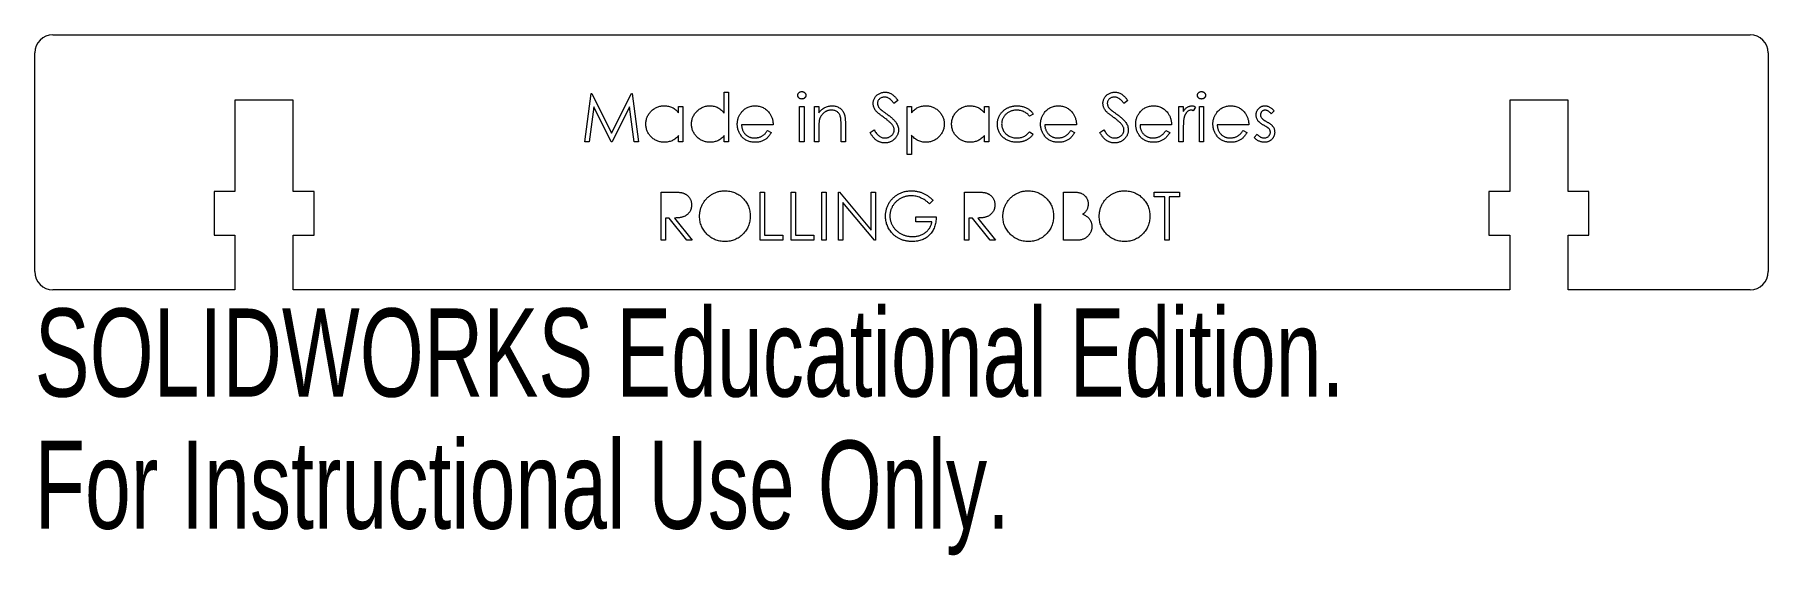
# Model space of a CAD drawing. Header units: millimetres. Extents: x -78.6 to 16.6, y -14.6 to 14.
import ezdxf

# ---------------------------------------------------------------- set-up
doc = ezdxf.new("R2010")
doc.units = ezdxf.units.MM
doc.styles.add('SLDTEXTSTYLE0', font='TXT', dxfattribs={"width": 0.7})

msp = doc.modelspace()

# ---------------------------------------------------------------- texts
at = {"color": 7, "linetype": 'Continuous', "char_height": 4.83362, "attachment_point": 1, "style": 'SLDTEXTSTYLE0'}
for s, insert in [('SOLIDWORKS Educational Edition.', (-78.6, -1.02)), ('For Instructional Use Only.', (-78.6, -8.27))]:
    msp.add_mtext(s, dxfattribs=dict(at, insert=insert))

# ---------------------------------------------------------------- linework, layer by layer
at = {"color": 7, "linetype": 'Continuous', "lineweight": 15}
for p, q in [((-77.6, 14), (15.6, 14)), ((-78.6, 1), (-78.6, 13)), ((16.6, 13), (16.6, 1)), ((-48.396, 8.131), (-48.047, 10.777)), ((-48.047, 10.777), (-48.013, 10.777)), ((-48.013, 10.777), (-46.921, 8.606)), ((-46.921, 8.606), (-45.831, 10.777)), ((-45.831, 10.777), (-45.797, 10.777)), ((-45.797, 10.777), (-45.445, 8.131)), ((-40.73, 10.845), (-40.493, 10.845)), ((-40.73, 9.69), (-40.73, 10.845)), ((-40.493, 10.845), (-40.493, 8.131)), ((-67.6, 10.4), (-67.6, 5.4)), ((-64.4, 10.4), (-67.6, 10.4)), ((-64.4, 5.4), (-64.4, 10.4)), ((-47.904, 10.039), (-48.157, 8.131)), ((-46.946, 8.131), (-47.904, 10.039)), ((-45.937, 10.035), (-46.892, 8.131)), ((-45.684, 8.131), (-45.937, 10.035)), ((-43.24, 10.065), (-43.003, 10.065)), ((-43.24, 9.707), (-43.24, 10.065)), ((-43.003, 10.065), (-43.003, 8.131)), ((-36.592, 8.131), (-36.592, 10.065)), ((-36.592, 10.065), (-36.354, 10.065)), ((-36.354, 10.065), (-36.354, 8.131)), ((-35.778, 8.131), (-35.778, 10.065)), ((-35.778, 10.065), (-35.54, 10.065)), ((-35.54, 10.065), (-35.54, 9.716)), ((-31.198, 10.397), (-31.413, 10.234)), ((-30.69, 7.419), (-30.69, 10.065)), ((-30.69, 10.065), (-30.452, 10.065)), ((-30.452, 10.065), (-30.452, 9.707)), ((-26.449, 10.065), (-26.212, 10.065)), ((-26.449, 9.707), (-26.449, 10.065)), ((-26.212, 10.065), (-26.212, 8.131)), ((-23.77, 9.645), (-23.968, 9.522)), ((-18.58, 10.397), (-18.794, 10.234)), ((-15.764, 8.131), (-15.764, 10.065)), ((-15.764, 10.065), (-15.527, 10.065)), ((-15.527, 10.065), (-15.527, 9.78)), ((-14.849, 10.032), (-14.979, 9.827)), ((-14.645, 8.131), (-14.645, 10.065)), ((-14.645, 10.065), (-14.408, 10.065)), ((-14.408, 10.065), (-14.408, 8.131)), ((-10.541, 9.823), (-10.702, 9.658)), ((2.4, 10.4), (2.4, 5.4)), ((5.6, 10.4), (2.4, 10.4)), ((5.6, 5.4), (5.6, 10.4)), ((-38.05, 9.047), (-39.78, 9.047)), ((-38.363, 8.742), (-38.152, 8.631)), ((-35.54, 8.83), (-35.54, 8.131)), ((-34.319, 8.131), (-34.319, 9.041)), ((-34.082, 9.119), (-34.082, 8.131)), ((-32.725, 8.642), (-32.501, 8.776)), ((-23.968, 8.674), (-23.77, 8.543)), ((-21.395, 9.047), (-23.125, 9.047)), ((-21.708, 8.742), (-21.497, 8.631)), ((-20.106, 8.642), (-19.883, 8.776)), ((-16.171, 9.047), (-17.901, 9.047)), ((-16.484, 8.742), (-16.273, 8.631)), ((-15.527, 8.781), (-15.527, 8.131)), ((-11.931, 9.047), (-13.661, 9.047)), ((-12.244, 8.742), (-12.033, 8.631)), ((-48.157, 8.131), (-48.396, 8.131)), ((-46.892, 8.131), (-46.946, 8.131)), ((-45.445, 8.131), (-45.684, 8.131)), ((-43.24, 8.131), (-43.24, 8.466)), ((-43.003, 8.131), (-43.24, 8.131)), ((-40.73, 8.131), (-40.73, 8.466)), ((-40.493, 8.131), (-40.73, 8.131)), ((-36.354, 8.131), (-36.592, 8.131)), ((-35.54, 8.131), (-35.778, 8.131)), ((-34.082, 8.131), (-34.319, 8.131)), ((-30.452, 8.481), (-30.452, 7.419)), ((-26.449, 8.131), (-26.449, 8.466)), ((-26.212, 8.131), (-26.449, 8.131)), ((-15.527, 8.131), (-15.764, 8.131)), ((-14.408, 8.131), (-14.645, 8.131)), ((-11.626, 8.359), (-11.469, 8.538)), ((-30.452, 7.419), (-30.69, 7.419)), ((-68.75, 5.4), (-68.75, 3)), ((-67.6, 5.4), (-68.75, 5.4)), ((-63.25, 5.4), (-64.4, 5.4)), ((-63.25, 3), (-63.25, 5.4)), ((-44.19, 2.721), (-44.19, 5.367)), ((-44.19, 5.367), (-43.661, 5.367)), ((-38.763, 2.721), (-38.763, 5.367)), ((-38.763, 5.367), (-38.525, 5.367)), ((-38.525, 5.367), (-38.525, 2.993)), ((-37.067, 2.721), (-37.067, 5.367)), ((-37.067, 5.367), (-36.829, 5.367)), ((-36.829, 5.367), (-36.829, 2.993)), ((-35.371, 2.721), (-35.371, 5.367)), ((-35.371, 5.367), (-35.133, 5.367)), ((-35.133, 5.367), (-35.133, 2.721)), ((-34.455, 2.721), (-34.455, 5.367)), ((-34.455, 5.367), (-34.405, 5.367)), ((-34.405, 5.367), (-32.657, 3.285)), ((-32.474, 2.721), (-34.217, 4.799)), ((-34.217, 4.799), (-34.217, 2.721)), ((-32.657, 3.285), (-32.657, 5.367)), ((-32.657, 5.367), (-32.42, 5.367)), ((-32.42, 5.367), (-32.42, 2.721)), ((-29.265, 4.916), (-29.468, 4.723)), ((-27.535, 2.721), (-27.535, 5.367)), ((-27.535, 5.367), (-27.005, 5.367)), ((-22.108, 2.721), (-22.108, 5.367)), ((-22.108, 5.367), (-21.591, 5.367)), ((-17.121, 5.096), (-17.121, 5.367)), ((-17.121, 5.367), (-15.73, 5.367)), ((-16.545, 5.096), (-17.121, 5.096)), ((-16.545, 2.721), (-16.545, 5.096)), ((-15.73, 5.096), (-16.307, 5.096)), ((-16.307, 5.096), (-16.307, 2.721)), ((-15.73, 5.367), (-15.73, 5.096)), ((1.25, 5.4), (1.25, 3)), ((2.4, 5.4), (1.25, 5.4)), ((6.75, 5.4), (5.6, 5.4)), ((6.75, 3), (6.75, 5.4)), ((-43.76, 3.943), (-43.953, 3.943)), ((-43.953, 3.943), (-43.953, 2.721)), ((-42.788, 2.721), (-43.76, 3.943)), ((-43.466, 3.943), (-42.494, 2.721)), ((-30.215, 3.739), (-30.215, 4.01)), ((-30.215, 4.01), (-29.095, 4.01)), ((-27.105, 3.943), (-27.297, 3.943)), ((-27.297, 3.943), (-27.297, 2.721)), ((-26.133, 2.721), (-27.105, 3.943)), ((-26.811, 3.943), (-25.839, 2.721)), ((-68.75, 3), (-67.6, 3)), ((-67.6, 3), (-67.6, 0)), ((-64.4, 0), (-64.4, 3)), ((-64.4, 3), (-63.25, 3)), ((-38.525, 2.993), (-37.508, 2.993)), ((-37.508, 2.993), (-37.508, 2.721)), ((-36.829, 2.993), (-35.812, 2.993)), ((-35.812, 2.993), (-35.812, 2.721)), ((-29.333, 3.739), (-30.215, 3.739)), ((1.25, 3), (2.4, 3)), ((2.4, 3), (2.4, 0)), ((5.6, 3), (6.75, 3)), ((5.6, 0), (5.6, 3)), ((-43.953, 2.721), (-44.19, 2.721)), ((-42.494, 2.721), (-42.788, 2.721)), ((-37.508, 2.721), (-38.763, 2.721)), ((-35.812, 2.721), (-37.067, 2.721)), ((-35.133, 2.721), (-35.371, 2.721)), ((-34.217, 2.721), (-34.455, 2.721)), ((-32.42, 2.721), (-32.474, 2.721)), ((-27.297, 2.721), (-27.535, 2.721)), ((-25.839, 2.721), (-26.133, 2.721)), ((-21.392, 2.721), (-22.108, 2.721)), ((-16.307, 2.721), (-16.545, 2.721)), ((-67.6, 0), (-77.6, 0)), ((2.4, 0), (-64.4, 0)), ((15.6, 0), (5.6, 0))]:
    msp.add_line(p, q, dxfattribs=at)
for centre, start, end in [((-77.6, 13), 90, 180), ((15.6, 13), 0, 90), ((-77.6, 1), 180, 270), ((15.6, 1), 270, 0)]:
    msp.add_arc(centre, 1, start, end, dxfattribs=at)
for points, knots in [([(-36.694, 10.674), (-36.693, 10.688), (-36.691, 10.715), (-36.678, 10.753), (-36.658, 10.789), (-36.63, 10.82), (-36.596, 10.846), (-36.558, 10.865), (-36.517, 10.877), (-36.489, 10.878), (-36.474, 10.879)], [0, 0, 0, 0, 0.12329, 0.242149, 0.363437, 0.489745, 0.618115, 0.744894, 0.868932, 1, 1, 1, 1]), ([(-36.474, 10.472), (-36.489, 10.472), (-36.517, 10.474), (-36.558, 10.485), (-36.596, 10.505), (-36.63, 10.53), (-36.658, 10.561), (-36.678, 10.596), (-36.691, 10.634), (-36.693, 10.661), (-36.694, 10.674)], [0, 0, 0, 0, 0.131867, 0.256661, 0.384213, 0.513365, 0.640443, 0.761085, 0.879146, 1, 1, 1, 1]), ([(-36.474, 10.879), (-36.459, 10.878), (-36.431, 10.877), (-36.389, 10.865), (-36.351, 10.846), (-36.317, 10.82), (-36.288, 10.789), (-36.268, 10.753), (-36.255, 10.715), (-36.253, 10.688), (-36.253, 10.674)], [0, 0, 0, 0, 0.131899, 0.258284, 0.384341, 0.51198, 0.638632, 0.75923, 0.877412, 1, 1, 1, 1]), ([(-36.253, 10.674), (-36.253, 10.661), (-36.255, 10.634), (-36.268, 10.596), (-36.288, 10.561), (-36.317, 10.531), (-36.351, 10.505), (-36.389, 10.485), (-36.431, 10.474), (-36.459, 10.472), (-36.474, 10.472)], [0, 0, 0, 0, 0.120162, 0.237546, 0.357497, 0.484917, 0.613329, 0.74015, 0.867301, 1, 1, 1, 1]), ([(-32.555, 10.227), (-32.554, 10.255), (-32.552, 10.311), (-32.536, 10.392), (-32.51, 10.469), (-32.473, 10.542), (-32.426, 10.608), (-32.372, 10.669), (-32.307, 10.72), (-32.236, 10.765), (-32.158, 10.8), (-32.076, 10.827), (-31.991, 10.842), (-31.933, 10.844), (-31.903, 10.845)], [0, 0, 0, 0, 0.083785, 0.16578, 0.24628, 0.327461, 0.408797, 0.489715, 0.571376, 0.655523, 0.741019, 0.826547, 0.911989, 1, 1, 1, 1]), ([(-31.93, 10.573), (-31.957, 10.573), (-32.01, 10.571), (-32.085, 10.551), (-32.152, 10.521), (-32.21, 10.479), (-32.258, 10.428), (-32.293, 10.37), (-32.314, 10.306), (-32.316, 10.261), (-32.318, 10.238)], [0, 0, 0, 0, 0.143073, 0.275903, 0.402371, 0.528414, 0.650356, 0.765895, 0.880774, 1, 1, 1, 1]), ([(-31.413, 10.234), (-31.426, 10.251), (-31.451, 10.283), (-31.489, 10.328), (-31.525, 10.369), (-31.56, 10.405), (-31.593, 10.437), (-31.624, 10.465), (-31.655, 10.488), (-31.693, 10.513), (-31.741, 10.538), (-31.802, 10.558), (-31.865, 10.571), (-31.908, 10.573), (-31.93, 10.573)], [0, 0, 0, 0, 0.098469, 0.189629, 0.274184, 0.352183, 0.423199, 0.488551, 0.548473, 0.60144, 0.701198, 0.799592, 0.898545, 1, 1, 1, 1]), ([(-31.903, 10.845), (-31.872, 10.844), (-31.81, 10.842), (-31.719, 10.823), (-31.631, 10.792), (-31.56, 10.757), (-31.505, 10.722), (-31.463, 10.691), (-31.42, 10.654), (-31.377, 10.613), (-31.333, 10.566), (-31.288, 10.514), (-31.243, 10.458), (-31.213, 10.418), (-31.198, 10.397)], [0, 0, 0, 0, 0.107233, 0.213252, 0.31883, 0.426794, 0.483646, 0.543604, 0.608308, 0.677127, 0.750686, 0.828713, 0.91219, 1, 1, 1, 1]), ([(-19.937, 10.227), (-19.936, 10.255), (-19.934, 10.311), (-19.917, 10.392), (-19.891, 10.469), (-19.855, 10.542), (-19.808, 10.608), (-19.753, 10.669), (-19.688, 10.72), (-19.617, 10.765), (-19.539, 10.8), (-19.458, 10.827), (-19.372, 10.842), (-19.314, 10.844), (-19.285, 10.845)], [0, 0, 0, 0, 0.083785, 0.16578, 0.24628, 0.327461, 0.408797, 0.489715, 0.571376, 0.655523, 0.741019, 0.826547, 0.911989, 1, 1, 1, 1]), ([(-19.311, 10.573), (-19.339, 10.573), (-19.391, 10.571), (-19.466, 10.551), (-19.533, 10.521), (-19.591, 10.479), (-19.64, 10.428), (-19.674, 10.37), (-19.695, 10.306), (-19.698, 10.261), (-19.699, 10.238)], [0, 0, 0, 0, 0.1430731, 0.275903, 0.4023709, 0.5284136, 0.6503564, 0.7658951, 0.8807741, 1, 1, 1, 1]), ([(-18.794, 10.234), (-18.807, 10.251), (-18.832, 10.283), (-18.87, 10.328), (-18.906, 10.369), (-18.941, 10.405), (-18.974, 10.437), (-19.006, 10.465), (-19.036, 10.488), (-19.075, 10.513), (-19.123, 10.538), (-19.183, 10.558), (-19.246, 10.571), (-19.289, 10.573), (-19.311, 10.573)], [0, 0, 0, 0, 0.098469, 0.189629, 0.274184, 0.352183, 0.423199, 0.488551, 0.548473, 0.60144, 0.701198, 0.799592, 0.898545, 1, 1, 1, 1]), ([(-19.285, 10.845), (-19.254, 10.844), (-19.192, 10.842), (-19.1, 10.823), (-19.013, 10.792), (-18.942, 10.757), (-18.887, 10.722), (-18.844, 10.691), (-18.802, 10.654), (-18.758, 10.613), (-18.714, 10.566), (-18.67, 10.514), (-18.624, 10.458), (-18.595, 10.418), (-18.58, 10.397)], [0, 0, 0, 0, 0.1072328, 0.2132518, 0.3188304, 0.4267935, 0.483646, 0.5436038, 0.6083076, 0.6771268, 0.7506856, 0.8287134, 0.9121903, 1, 1, 1, 1]), ([(-14.747, 10.674), (-14.746, 10.688), (-14.744, 10.715), (-14.731, 10.753), (-14.711, 10.789), (-14.683, 10.82), (-14.649, 10.846), (-14.611, 10.865), (-14.57, 10.877), (-14.542, 10.878), (-14.527, 10.879)], [0, 0, 0, 0, 0.1232899, 0.2421491, 0.3634375, 0.4897454, 0.6181148, 0.7448938, 0.8689323, 1, 1, 1, 1]), ([(-14.527, 10.472), (-14.542, 10.472), (-14.57, 10.474), (-14.611, 10.485), (-14.649, 10.505), (-14.683, 10.53), (-14.711, 10.561), (-14.731, 10.596), (-14.744, 10.634), (-14.746, 10.661), (-14.747, 10.674)], [0, 0, 0, 0, 0.131867, 0.256661, 0.384213, 0.513365, 0.640443, 0.761085, 0.879146, 1, 1, 1, 1]), ([(-14.527, 10.879), (-14.513, 10.878), (-14.484, 10.877), (-14.442, 10.865), (-14.404, 10.846), (-14.37, 10.82), (-14.341, 10.789), (-14.321, 10.753), (-14.308, 10.715), (-14.307, 10.688), (-14.306, 10.674)], [0, 0, 0, 0, 0.131899, 0.258284, 0.384341, 0.51198, 0.638632, 0.75923, 0.877412, 1, 1, 1, 1]), ([(-14.306, 10.674), (-14.307, 10.661), (-14.308, 10.634), (-14.321, 10.596), (-14.342, 10.561), (-14.37, 10.531), (-14.404, 10.505), (-14.442, 10.485), (-14.484, 10.474), (-14.513, 10.472), (-14.527, 10.472)], [0, 0, 0, 0, 0.120162, 0.237546, 0.357497, 0.484917, 0.613329, 0.74015, 0.867301, 1, 1, 1, 1]), ([(-45.038, 9.103), (-45.037, 9.137), (-45.035, 9.203), (-45.021, 9.301), (-44.998, 9.395), (-44.965, 9.485), (-44.923, 9.572), (-44.871, 9.654), (-44.811, 9.734), (-44.741, 9.807), (-44.666, 9.876), (-44.585, 9.935), (-44.501, 9.986), (-44.412, 10.027), (-44.32, 10.06), (-44.224, 10.082), (-44.125, 10.096), (-44.057, 10.098), (-44.023, 10.099)], [0, 0, 0, 0, 0.063775, 0.126079, 0.186904, 0.247574, 0.308003, 0.369132, 0.432033, 0.496791, 0.561611, 0.624914, 0.686726, 0.748079, 0.809582, 0.871631, 0.934886, 1, 1, 1, 1]), ([(-44.023, 10.099), (-43.983, 10.097), (-43.906, 10.095), (-43.793, 10.078), (-43.686, 10.048), (-43.584, 10.007), (-43.488, 9.953), (-43.398, 9.884), (-43.314, 9.802), (-43.265, 9.739), (-43.24, 9.707)], [0, 0, 0, 0, 0.129862, 0.254654, 0.376015, 0.495255, 0.614798, 0.738106, 0.865196, 1, 1, 1, 1]), ([(-42.528, 9.103), (-42.527, 9.137), (-42.525, 9.203), (-42.511, 9.301), (-42.488, 9.395), (-42.455, 9.485), (-42.413, 9.572), (-42.361, 9.654), (-42.301, 9.734), (-42.231, 9.807), (-42.156, 9.876), (-42.075, 9.935), (-41.991, 9.986), (-41.902, 10.027), (-41.81, 10.06), (-41.714, 10.082), (-41.614, 10.096), (-41.547, 10.098), (-41.512, 10.099)], [0, 0, 0, 0, 0.063775, 0.126079, 0.186904, 0.247574, 0.308003, 0.369132, 0.432033, 0.496791, 0.561611, 0.624914, 0.686726, 0.748079, 0.809582, 0.871631, 0.934886, 1, 1, 1, 1]), ([(-41.512, 10.099), (-41.473, 10.097), (-41.396, 10.095), (-41.282, 10.076), (-41.175, 10.043), (-41.073, 9.998), (-40.978, 9.94), (-40.888, 9.87), (-40.805, 9.786), (-40.755, 9.723), (-40.73, 9.69)], [0, 0, 0, 0, 0.128884, 0.252985, 0.37421, 0.494102, 0.614753, 0.738511, 0.866243, 1, 1, 1, 1]), ([(-40.018, 9.093), (-40.017, 9.122), (-40.015, 9.181), (-40.005, 9.268), (-39.988, 9.353), (-39.963, 9.435), (-39.932, 9.515), (-39.894, 9.592), (-39.848, 9.667), (-39.813, 9.714), (-39.795, 9.738)], [0, 0, 0, 0, 0.128045, 0.253768, 0.377428, 0.500551, 0.623296, 0.746578, 0.872348, 1, 1, 1, 1]), ([(-39.795, 9.738), (-39.771, 9.767), (-39.724, 9.823), (-39.644, 9.897), (-39.558, 9.959), (-39.466, 10.011), (-39.367, 10.05), (-39.264, 10.079), (-39.153, 10.095), (-39.078, 10.097), (-39.039, 10.099)], [0, 0, 0, 0, 0.128835, 0.253589, 0.374643, 0.49534, 0.616325, 0.739759, 0.866842, 1, 1, 1, 1]), ([(-39.039, 10.099), (-39, 10.098), (-38.922, 10.096), (-38.809, 10.077), (-38.701, 10.047), (-38.6, 10.006), (-38.505, 9.952), (-38.417, 9.885), (-38.334, 9.808), (-38.285, 9.748), (-38.261, 9.718)], [0, 0, 0, 0, 0.1320402, 0.2590328, 0.3818798, 0.5022584, 0.6227522, 0.7447426, 0.8701089, 1, 1, 1, 1]), ([(-38.261, 9.718), (-38.244, 9.695), (-38.211, 9.65), (-38.169, 9.575), (-38.133, 9.498), (-38.104, 9.415), (-38.08, 9.329), (-38.063, 9.239), (-38.053, 9.144), (-38.051, 9.08), (-38.05, 9.047)], [0, 0, 0, 0, 0.1185218, 0.2362548, 0.3561744, 0.4772497, 0.6015399, 0.7296184, 0.8621583, 1, 1, 1, 1]), ([(-35.54, 9.716), (-35.515, 9.748), (-35.466, 9.809), (-35.384, 9.89), (-35.297, 9.956), (-35.206, 10.009), (-35.112, 10.049), (-35.013, 10.078), (-34.91, 10.095), (-34.84, 10.097), (-34.805, 10.099)], [0, 0, 0, 0, 0.140976, 0.273569, 0.398988, 0.51993, 0.63811, 0.756589, 0.87686, 1, 1, 1, 1]), ([(-34.846, 9.861), (-34.865, 9.861), (-34.903, 9.86), (-34.959, 9.853), (-35.013, 9.841), (-35.067, 9.825), (-35.118, 9.804), (-35.168, 9.779), (-35.216, 9.749), (-35.263, 9.714), (-35.306, 9.676), (-35.346, 9.637), (-35.382, 9.594), (-35.415, 9.55), (-35.443, 9.503), (-35.467, 9.454), (-35.488, 9.402), (-35.499, 9.367), (-35.504, 9.349)], [0, 0, 0, 0, 0.063986, 0.126627, 0.188984, 0.25023, 0.312351, 0.374574, 0.438148, 0.50292, 0.567974, 0.630771, 0.692935, 0.754398, 0.815218, 0.876117, 0.938015, 1, 1, 1, 1]), ([(-34.347, 9.481), (-34.355, 9.511), (-34.371, 9.568), (-34.409, 9.647), (-34.457, 9.713), (-34.516, 9.768), (-34.585, 9.81), (-34.664, 9.84), (-34.752, 9.858), (-34.814, 9.86), (-34.846, 9.861)], [0, 0, 0, 0, 0.13552, 0.260833, 0.378476, 0.493178, 0.609281, 0.729981, 0.859261, 1, 1, 1, 1]), ([(-34.805, 10.099), (-34.769, 10.097), (-34.699, 10.095), (-34.597, 10.074), (-34.502, 10.039), (-34.413, 9.992), (-34.334, 9.932), (-34.264, 9.863), (-34.206, 9.783), (-34.168, 9.709), (-34.142, 9.644), (-34.126, 9.588), (-34.113, 9.525), (-34.101, 9.456), (-34.093, 9.381), (-34.086, 9.299), (-34.082, 9.211), (-34.082, 9.15), (-34.082, 9.119)], [0, 0, 0, 0, 0.07724, 0.151178, 0.223488, 0.295543, 0.366976, 0.437131, 0.507044, 0.57856, 0.616614, 0.658756, 0.704491, 0.754803, 0.809332, 0.868274, 0.932073, 1, 1, 1, 1]), ([(-32.407, 9.825), (-32.419, 9.84), (-32.442, 9.871), (-32.472, 9.919), (-32.498, 9.968), (-32.518, 10.018), (-32.535, 10.069), (-32.547, 10.121), (-32.554, 10.174), (-32.555, 10.209), (-32.555, 10.227)], [0, 0, 0, 0, 0.1335068, 0.262559, 0.3882644, 0.5126674, 0.6337223, 0.7553939, 0.8775529, 1, 1, 1, 1]), ([(-31.974, 9.465), (-32.002, 9.484), (-32.055, 9.522), (-32.129, 9.579), (-32.196, 9.63), (-32.254, 9.677), (-32.304, 9.72), (-32.347, 9.758), (-32.38, 9.792), (-32.399, 9.815), (-32.407, 9.825)], [0, 0, 0, 0, 0.181535, 0.347082, 0.495568, 0.628357, 0.74552, 0.845831, 0.930782, 1, 1, 1, 1]), ([(-32.318, 10.238), (-32.317, 10.224), (-32.317, 10.196), (-32.309, 10.154), (-32.298, 10.112), (-32.281, 10.071), (-32.258, 10.029), (-32.227, 9.986), (-32.189, 9.941), (-32.159, 9.912), (-32.143, 9.897)], [0, 0, 0, 0, 0.107285, 0.214746, 0.322939, 0.434116, 0.553412, 0.686073, 0.834256, 1, 1, 1, 1]), ([(-32.143, 9.897), (-32.138, 9.891), (-32.124, 9.879), (-32.099, 9.859), (-32.065, 9.834), (-32.025, 9.804), (-31.977, 9.768), (-31.92, 9.728), (-31.857, 9.682), (-31.812, 9.65), (-31.788, 9.633)], [0, 0, 0, 0, 0.052594, 0.124952, 0.218094, 0.333502, 0.468789, 0.624938, 0.801683, 1, 1, 1, 1]), ([(-31.788, 9.633), (-31.759, 9.612), (-31.703, 9.572), (-31.624, 9.511), (-31.553, 9.452), (-31.488, 9.394), (-31.43, 9.338), (-31.379, 9.284), (-31.335, 9.232), (-31.287, 9.165), (-31.238, 9.083), (-31.196, 8.982), (-31.17, 8.881), (-31.166, 8.813), (-31.164, 8.779)], [0, 0, 0, 0, 0.096972, 0.187773, 0.272396, 0.351321, 0.424335, 0.491909, 0.554233, 0.611268, 0.716348, 0.81454, 0.908495, 1, 1, 1, 1]), ([(-30.452, 9.707), (-30.427, 9.739), (-30.378, 9.802), (-30.293, 9.884), (-30.204, 9.953), (-30.108, 10.007), (-30.007, 10.048), (-29.9, 10.078), (-29.787, 10.095), (-29.71, 10.097), (-29.671, 10.099)], [0, 0, 0, 0, 0.13536, 0.263045, 0.386061, 0.505771, 0.625178, 0.746148, 0.870538, 1, 1, 1, 1]), ([(-29.671, 10.099), (-29.637, 10.098), (-29.569, 10.096), (-29.469, 10.082), (-29.373, 10.06), (-29.281, 10.027), (-29.192, 9.986), (-29.108, 9.935), (-29.027, 9.876), (-28.952, 9.807), (-28.882, 9.734), (-28.822, 9.654), (-28.77, 9.572), (-28.728, 9.485), (-28.695, 9.395), (-28.671, 9.301), (-28.657, 9.203), (-28.655, 9.137), (-28.654, 9.103)], [0, 0, 0, 0, 0.065081, 0.128636, 0.190653, 0.252125, 0.313446, 0.375227, 0.438498, 0.503285, 0.56801, 0.630879, 0.692154, 0.752552, 0.813191, 0.873985, 0.936258, 1, 1, 1, 1]), ([(-28.247, 9.103), (-28.246, 9.137), (-28.244, 9.203), (-28.231, 9.301), (-28.207, 9.395), (-28.174, 9.485), (-28.132, 9.572), (-28.081, 9.654), (-28.02, 9.734), (-27.95, 9.807), (-27.875, 9.876), (-27.794, 9.935), (-27.71, 9.986), (-27.621, 10.027), (-27.529, 10.06), (-27.433, 10.082), (-27.334, 10.096), (-27.266, 10.098), (-27.232, 10.099)], [0, 0, 0, 0, 0.0637745, 0.1260788, 0.1869041, 0.2475739, 0.3080034, 0.3691319, 0.4320332, 0.4967908, 0.5616108, 0.6249139, 0.6867263, 0.7480788, 0.8095823, 0.8716307, 0.9348858, 1, 1, 1, 1]), ([(-27.232, 10.099), (-27.192, 10.097), (-27.115, 10.095), (-27.002, 10.078), (-26.895, 10.048), (-26.793, 10.007), (-26.697, 9.953), (-26.607, 9.884), (-26.523, 9.802), (-26.475, 9.739), (-26.449, 9.707)], [0, 0, 0, 0, 0.129862, 0.254654, 0.376015, 0.495255, 0.614798, 0.738106, 0.865196, 1, 1, 1, 1]), ([(-25.737, 9.082), (-25.737, 9.105), (-25.736, 9.15), (-25.729, 9.218), (-25.719, 9.284), (-25.702, 9.349), (-25.683, 9.413), (-25.658, 9.475), (-25.629, 9.536), (-25.597, 9.596), (-25.56, 9.653), (-25.519, 9.708), (-25.476, 9.759), (-25.429, 9.807), (-25.379, 9.852), (-25.325, 9.893), (-25.268, 9.931), (-25.208, 9.966), (-25.145, 9.998), (-25.081, 10.024), (-25.014, 10.048), (-24.946, 10.066), (-24.876, 10.081), (-24.804, 10.091), (-24.73, 10.097), (-24.68, 10.098), (-24.655, 10.099)], [0, 0, 0, 0, 0.041291, 0.082136, 0.122636, 0.162831, 0.203007, 0.243526, 0.284173, 0.32541, 0.366855, 0.407551, 0.448187, 0.488683, 0.529015, 0.569843, 0.61137, 0.653238, 0.695446, 0.737751, 0.780043, 0.822807, 0.865978, 0.909595, 0.954231, 1, 1, 1, 1]), ([(-24.672, 9.861), (-24.701, 9.86), (-24.758, 9.859), (-24.842, 9.849), (-24.922, 9.831), (-24.999, 9.807), (-25.071, 9.776), (-25.139, 9.738), (-25.205, 9.693), (-25.265, 9.641), (-25.32, 9.585), (-25.368, 9.525), (-25.409, 9.462), (-25.442, 9.396), (-25.468, 9.327), (-25.486, 9.255), (-25.498, 9.18), (-25.499, 9.129), (-25.5, 9.103)], [0, 0, 0, 0, 0.069522, 0.136921, 0.201969, 0.265462, 0.328248, 0.390817, 0.45355, 0.517542, 0.580738, 0.641922, 0.701597, 0.760313, 0.818757, 0.877718, 0.938094, 1, 1, 1, 1]), ([(-23.968, 9.522), (-23.99, 9.549), (-24.033, 9.602), (-24.108, 9.671), (-24.187, 9.73), (-24.273, 9.778), (-24.364, 9.816), (-24.462, 9.842), (-24.565, 9.858), (-24.636, 9.86), (-24.672, 9.861)], [0, 0, 0, 0, 0.128324, 0.252584, 0.373506, 0.493364, 0.614609, 0.73847, 0.865995, 1, 1, 1, 1]), ([(-24.655, 10.099), (-24.623, 10.098), (-24.56, 10.096), (-24.466, 10.085), (-24.374, 10.067), (-24.285, 10.041), (-24.199, 10.009), (-24.12, 9.974), (-24.047, 9.933), (-23.981, 9.887), (-23.92, 9.836), (-23.865, 9.779), (-23.813, 9.716), (-23.784, 9.669), (-23.77, 9.645)], [0, 0, 0, 0, 0.091269, 0.182081, 0.27191, 0.362049, 0.450066, 0.533976, 0.613602, 0.690198, 0.765413, 0.841437, 0.919733, 1, 1, 1, 1]), ([(-23.363, 9.093), (-23.362, 9.122), (-23.36, 9.181), (-23.35, 9.268), (-23.333, 9.353), (-23.308, 9.435), (-23.277, 9.515), (-23.238, 9.592), (-23.193, 9.667), (-23.158, 9.714), (-23.14, 9.738)], [0, 0, 0, 0, 0.128045, 0.253768, 0.377428, 0.500551, 0.623296, 0.746578, 0.872348, 1, 1, 1, 1]), ([(-23.14, 9.738), (-23.116, 9.767), (-23.069, 9.823), (-22.989, 9.897), (-22.903, 9.959), (-22.811, 10.011), (-22.712, 10.05), (-22.608, 10.079), (-22.498, 10.095), (-22.423, 10.097), (-22.384, 10.099)], [0, 0, 0, 0, 0.1288353, 0.2535893, 0.3746433, 0.49534, 0.6163248, 0.7397593, 0.8668423, 1, 1, 1, 1]), ([(-22.384, 10.099), (-22.345, 10.098), (-22.267, 10.096), (-22.153, 10.077), (-22.046, 10.047), (-21.945, 10.006), (-21.85, 9.952), (-21.762, 9.885), (-21.679, 9.808), (-21.63, 9.748), (-21.606, 9.718)], [0, 0, 0, 0, 0.1320402, 0.2590328, 0.3818798, 0.5022584, 0.6227522, 0.7447426, 0.8701089, 1, 1, 1, 1]), ([(-21.606, 9.718), (-21.589, 9.695), (-21.556, 9.65), (-21.514, 9.575), (-21.478, 9.498), (-21.449, 9.415), (-21.425, 9.329), (-21.408, 9.239), (-21.398, 9.144), (-21.396, 9.08), (-21.395, 9.047)], [0, 0, 0, 0, 0.118522, 0.236255, 0.356174, 0.47725, 0.60154, 0.729618, 0.862158, 1, 1, 1, 1]), ([(-19.789, 9.825), (-19.8, 9.84), (-19.823, 9.871), (-19.854, 9.919), (-19.88, 9.968), (-19.9, 10.018), (-19.917, 10.069), (-19.928, 10.121), (-19.936, 10.174), (-19.936, 10.209), (-19.937, 10.227)], [0, 0, 0, 0, 0.133507, 0.262559, 0.388264, 0.512667, 0.633722, 0.755394, 0.877553, 1, 1, 1, 1]), ([(-19.355, 9.465), (-19.383, 9.484), (-19.436, 9.522), (-19.511, 9.579), (-19.577, 9.63), (-19.636, 9.677), (-19.686, 9.72), (-19.728, 9.758), (-19.762, 9.792), (-19.78, 9.815), (-19.789, 9.825)], [0, 0, 0, 0, 0.181535, 0.347082, 0.495568, 0.628357, 0.74552, 0.845831, 0.930782, 1, 1, 1, 1]), ([(-19.699, 10.238), (-19.699, 10.224), (-19.698, 10.196), (-19.69, 10.154), (-19.679, 10.112), (-19.662, 10.071), (-19.639, 10.029), (-19.609, 9.986), (-19.57, 9.941), (-19.54, 9.912), (-19.525, 9.897)], [0, 0, 0, 0, 0.107285, 0.214746, 0.322939, 0.434116, 0.553412, 0.686073, 0.834256, 1, 1, 1, 1]), ([(-19.525, 9.897), (-19.519, 9.891), (-19.505, 9.879), (-19.48, 9.859), (-19.447, 9.834), (-19.406, 9.804), (-19.358, 9.768), (-19.302, 9.728), (-19.238, 9.682), (-19.193, 9.65), (-19.169, 9.633)], [0, 0, 0, 0, 0.052594, 0.124952, 0.218094, 0.333502, 0.468789, 0.624938, 0.801683, 1, 1, 1, 1]), ([(-19.169, 9.633), (-19.14, 9.612), (-19.085, 9.572), (-19.006, 9.511), (-18.934, 9.452), (-18.869, 9.394), (-18.811, 9.338), (-18.76, 9.284), (-18.716, 9.232), (-18.668, 9.165), (-18.619, 9.083), (-18.577, 8.982), (-18.551, 8.881), (-18.548, 8.813), (-18.546, 8.779)], [0, 0, 0, 0, 0.096972, 0.187773, 0.272396, 0.351321, 0.424335, 0.491909, 0.554233, 0.611268, 0.716348, 0.81454, 0.908495, 1, 1, 1, 1]), ([(-18.139, 9.093), (-18.138, 9.122), (-18.136, 9.181), (-18.126, 9.268), (-18.109, 9.353), (-18.084, 9.435), (-18.053, 9.515), (-18.015, 9.592), (-17.969, 9.667), (-17.934, 9.714), (-17.916, 9.738)], [0, 0, 0, 0, 0.128045, 0.253768, 0.377428, 0.500551, 0.623296, 0.746578, 0.872348, 1, 1, 1, 1]), ([(-17.916, 9.738), (-17.892, 9.767), (-17.845, 9.823), (-17.765, 9.897), (-17.679, 9.959), (-17.587, 10.011), (-17.488, 10.05), (-17.385, 10.079), (-17.274, 10.095), (-17.199, 10.097), (-17.16, 10.099)], [0, 0, 0, 0, 0.128835, 0.253589, 0.374643, 0.49534, 0.616325, 0.739759, 0.866842, 1, 1, 1, 1]), ([(-17.16, 10.099), (-17.121, 10.098), (-17.043, 10.096), (-16.93, 10.077), (-16.822, 10.047), (-16.721, 10.006), (-16.626, 9.952), (-16.538, 9.885), (-16.455, 9.808), (-16.406, 9.748), (-16.382, 9.718)], [0, 0, 0, 0, 0.13204, 0.259033, 0.38188, 0.502258, 0.622752, 0.744743, 0.870109, 1, 1, 1, 1]), ([(-16.382, 9.718), (-16.365, 9.695), (-16.332, 9.65), (-16.29, 9.575), (-16.254, 9.498), (-16.225, 9.415), (-16.201, 9.329), (-16.184, 9.239), (-16.174, 9.144), (-16.172, 9.08), (-16.171, 9.047)], [0, 0, 0, 0, 0.118522, 0.236255, 0.356174, 0.47725, 0.60154, 0.729618, 0.862158, 1, 1, 1, 1]), ([(-15.527, 9.78), (-15.509, 9.807), (-15.476, 9.857), (-15.42, 9.924), (-15.363, 9.98), (-15.304, 10.024), (-15.244, 10.057), (-15.182, 10.081), (-15.119, 10.096), (-15.076, 10.098), (-15.055, 10.099)], [0, 0, 0, 0, 0.160059, 0.306112, 0.438367, 0.560541, 0.675317, 0.786114, 0.892842, 1, 1, 1, 1]), ([(-15.1, 9.861), (-15.119, 9.86), (-15.158, 9.857), (-15.215, 9.837), (-15.271, 9.804), (-15.315, 9.767), (-15.349, 9.732), (-15.373, 9.702), (-15.395, 9.667), (-15.417, 9.63), (-15.436, 9.588), (-15.454, 9.543), (-15.47, 9.495), (-15.48, 9.462), (-15.485, 9.445)], [0, 0, 0, 0, 0.093807, 0.191338, 0.295191, 0.410312, 0.47193, 0.536425, 0.603119, 0.674118, 0.749332, 0.828283, 0.91204, 1, 1, 1, 1]), ([(-14.979, 9.827), (-14.99, 9.832), (-15.012, 9.841), (-15.044, 9.853), (-15.073, 9.86), (-15.092, 9.861), (-15.1, 9.861)], [0, 0, 0, 0, 0.295139, 0.56023, 0.794983, 1, 1, 1, 1]), ([(-15.055, 10.099), (-15.039, 10.098), (-15.005, 10.096), (-14.953, 10.083), (-14.9, 10.062), (-14.866, 10.042), (-14.849, 10.032)], [0, 0, 0, 0, 0.225278, 0.463523, 0.720324, 1, 1, 1, 1]), ([(-13.899, 9.093), (-13.898, 9.122), (-13.896, 9.181), (-13.886, 9.268), (-13.869, 9.353), (-13.844, 9.435), (-13.813, 9.515), (-13.774, 9.592), (-13.729, 9.667), (-13.694, 9.714), (-13.676, 9.738)], [0, 0, 0, 0, 0.128045, 0.253768, 0.377428, 0.500551, 0.623296, 0.746578, 0.872348, 1, 1, 1, 1]), ([(-13.676, 9.738), (-13.652, 9.767), (-13.605, 9.823), (-13.525, 9.897), (-13.439, 9.959), (-13.347, 10.011), (-13.248, 10.05), (-13.144, 10.079), (-13.034, 10.095), (-12.959, 10.097), (-12.92, 10.099)], [0, 0, 0, 0, 0.128835, 0.253589, 0.374643, 0.49534, 0.616325, 0.739759, 0.866842, 1, 1, 1, 1]), ([(-12.92, 10.099), (-12.881, 10.098), (-12.803, 10.096), (-12.689, 10.077), (-12.582, 10.047), (-12.481, 10.006), (-12.386, 9.952), (-12.298, 9.885), (-12.215, 9.808), (-12.166, 9.748), (-12.142, 9.718)], [0, 0, 0, 0, 0.13204, 0.259033, 0.38188, 0.502258, 0.622752, 0.744743, 0.870109, 1, 1, 1, 1]), ([(-12.142, 9.718), (-12.125, 9.695), (-12.092, 9.65), (-12.05, 9.575), (-12.014, 9.498), (-11.985, 9.415), (-11.961, 9.329), (-11.944, 9.239), (-11.934, 9.144), (-11.932, 9.08), (-11.931, 9.047)], [0, 0, 0, 0, 0.118522, 0.236255, 0.356174, 0.47725, 0.60154, 0.729618, 0.862158, 1, 1, 1, 1]), ([(-11.524, 9.591), (-11.524, 9.609), (-11.523, 9.644), (-11.517, 9.695), (-11.505, 9.744), (-11.491, 9.791), (-11.471, 9.835), (-11.447, 9.878), (-11.419, 9.917), (-11.386, 9.954), (-11.351, 9.988), (-11.312, 10.017), (-11.272, 10.042), (-11.229, 10.063), (-11.184, 10.079), (-11.137, 10.09), (-11.087, 10.098), (-11.053, 10.098), (-11.036, 10.099)], [0, 0, 0, 0, 0.067978, 0.133044, 0.196507, 0.258613, 0.319728, 0.380873, 0.442636, 0.505079, 0.567881, 0.628814, 0.68891, 0.748765, 0.809386, 0.870884, 0.934037, 1, 1, 1, 1]), ([(-11.436, 9.293), (-11.449, 9.315), (-11.477, 9.36), (-11.503, 9.433), (-11.522, 9.511), (-11.523, 9.564), (-11.524, 9.591)], [0, 0, 0, 0, 0.246252, 0.492591, 0.74057, 1, 1, 1, 1]), ([(-11.036, 9.861), (-11.052, 9.86), (-11.085, 9.859), (-11.132, 9.843), (-11.176, 9.818), (-11.214, 9.783), (-11.246, 9.744), (-11.27, 9.699), (-11.284, 9.651), (-11.286, 9.618), (-11.287, 9.601)], [0, 0, 0, 0, 0.124958, 0.245901, 0.369166, 0.498511, 0.628504, 0.751028, 0.873724, 1, 1, 1, 1]), ([(-11.287, 9.601), (-11.286, 9.586), (-11.284, 9.555), (-11.271, 9.51), (-11.25, 9.466), (-11.231, 9.439), (-11.221, 9.425)], [0, 0, 0, 0, 0.24004, 0.479403, 0.731757, 1, 1, 1, 1]), ([(-11.036, 10.099), (-11.015, 10.098), (-10.974, 10.096), (-10.911, 10.083), (-10.849, 10.061), (-10.787, 10.03), (-10.725, 9.991), (-10.663, 9.943), (-10.6, 9.888), (-10.561, 9.845), (-10.541, 9.823)], [0, 0, 0, 0, 0.105714, 0.213412, 0.326127, 0.444452, 0.569061, 0.702712, 0.846318, 1, 1, 1, 1]), ([(-10.702, 9.658), (-10.716, 9.674), (-10.742, 9.705), (-10.785, 9.746), (-10.827, 9.781), (-10.869, 9.811), (-10.911, 9.833), (-10.953, 9.849), (-10.994, 9.859), (-11.022, 9.86), (-11.036, 9.861)], [0, 0, 0, 0, 0.158223, 0.305036, 0.441309, 0.565963, 0.683525, 0.793334, 0.898518, 1, 1, 1, 1]), ([(-44.03, 8.097), (-44.064, 8.098), (-44.132, 8.1), (-44.231, 8.114), (-44.326, 8.137), (-44.418, 8.169), (-44.505, 8.211), (-44.589, 8.261), (-44.669, 8.321), (-44.744, 8.389), (-44.813, 8.464), (-44.873, 8.543), (-44.924, 8.627), (-44.966, 8.714), (-44.999, 8.806), (-45.021, 8.902), (-45.035, 9.001), (-45.037, 9.069), (-45.038, 9.103)], [0, 0, 0, 0, 0.06462, 0.1274335, 0.1890041, 0.2499301, 0.3106685, 0.372329, 0.4349391, 0.4995755, 0.5641912, 0.6267352, 0.6881093, 0.7492936, 0.8103305, 0.8719012, 0.9350459, 1, 1, 1, 1]), ([(-41.52, 8.097), (-41.554, 8.098), (-41.621, 8.1), (-41.72, 8.114), (-41.816, 8.137), (-41.907, 8.169), (-41.995, 8.211), (-42.079, 8.261), (-42.159, 8.321), (-42.234, 8.389), (-42.303, 8.464), (-42.363, 8.543), (-42.414, 8.627), (-42.456, 8.714), (-42.488, 8.806), (-42.511, 8.902), (-42.525, 9.001), (-42.527, 9.069), (-42.528, 9.103)], [0, 0, 0, 0, 0.06462, 0.127433, 0.189004, 0.24993, 0.310668, 0.372329, 0.434939, 0.499576, 0.564191, 0.626735, 0.688109, 0.749294, 0.810331, 0.871901, 0.935046, 1, 1, 1, 1]), ([(-39.045, 8.097), (-39.082, 8.098), (-39.155, 8.1), (-39.26, 8.114), (-39.36, 8.138), (-39.453, 8.171), (-39.54, 8.215), (-39.62, 8.268), (-39.695, 8.33), (-39.761, 8.402), (-39.821, 8.478), (-39.874, 8.559), (-39.918, 8.642), (-39.954, 8.727), (-39.983, 8.815), (-40.003, 8.905), (-40.015, 8.998), (-40.017, 9.061), (-40.018, 9.093)], [0, 0, 0, 0, 0.071579, 0.139629, 0.204797, 0.268135, 0.329814, 0.391301, 0.453434, 0.516552, 0.579631, 0.641119, 0.701294, 0.76081, 0.819932, 0.87892, 0.938983, 1, 1, 1, 1]), ([(-39.78, 9.047), (-39.779, 9.022), (-39.777, 8.971), (-39.766, 8.898), (-39.749, 8.828), (-39.726, 8.762), (-39.697, 8.7), (-39.662, 8.641), (-39.62, 8.585), (-39.574, 8.534), (-39.522, 8.487), (-39.467, 8.446), (-39.409, 8.412), (-39.348, 8.383), (-39.284, 8.361), (-39.217, 8.346), (-39.147, 8.336), (-39.099, 8.335), (-39.075, 8.335)], [0, 0, 0, 0, 0.068385, 0.134476, 0.198391, 0.260753, 0.321829, 0.383037, 0.444653, 0.507398, 0.569825, 0.630778, 0.690929, 0.750945, 0.811049, 0.872331, 0.935004, 1, 1, 1, 1]), ([(-39.075, 8.335), (-39.051, 8.335), (-39.004, 8.336), (-38.934, 8.345), (-38.865, 8.359), (-38.798, 8.379), (-38.733, 8.403), (-38.673, 8.431), (-38.618, 8.463), (-38.567, 8.5), (-38.517, 8.544), (-38.467, 8.6), (-38.414, 8.666), (-38.381, 8.715), (-38.363, 8.742)], [0, 0, 0, 0, 0.0825923, 0.1638789, 0.2456587, 0.3277257, 0.40861, 0.4857491, 0.5591691, 0.6302685, 0.705306, 0.792065, 0.8897964, 1, 1, 1, 1]), ([(-38.152, 8.631), (-38.169, 8.601), (-38.202, 8.543), (-38.258, 8.463), (-38.317, 8.392), (-38.381, 8.33), (-38.449, 8.276), (-38.521, 8.229), (-38.596, 8.189), (-38.676, 8.155), (-38.761, 8.129), (-38.851, 8.111), (-38.947, 8.099), (-39.012, 8.098), (-39.045, 8.097)], [0, 0, 0, 0, 0.09337, 0.181661, 0.265874, 0.346355, 0.4246, 0.501903, 0.579992, 0.658443, 0.738672, 0.821894, 0.908801, 1, 1, 1, 1]), ([(-35.504, 9.349), (-35.507, 9.336), (-35.513, 9.308), (-35.52, 9.261), (-35.527, 9.207), (-35.532, 9.146), (-35.535, 9.077), (-35.539, 9.002), (-35.54, 8.918), (-35.54, 8.86), (-35.54, 8.83)], [0, 0, 0, 0, 0.076995, 0.167615, 0.271052, 0.38946, 0.520843, 0.666399, 0.826094, 1, 1, 1, 1]), ([(-34.319, 9.041), (-34.319, 9.067), (-34.32, 9.117), (-34.32, 9.189), (-34.323, 9.255), (-34.326, 9.313), (-34.33, 9.365), (-34.334, 9.41), (-34.34, 9.448), (-34.345, 9.47), (-34.347, 9.481)], [0, 0, 0, 0, 0.17885, 0.34211, 0.489826, 0.623254, 0.74008, 0.841483, 0.928908, 1, 1, 1, 1]), ([(-31.92, 8.063), (-31.94, 8.064), (-31.98, 8.064), (-32.039, 8.071), (-32.096, 8.081), (-32.152, 8.096), (-32.206, 8.115), (-32.259, 8.137), (-32.311, 8.165), (-32.362, 8.196), (-32.411, 8.232), (-32.458, 8.275), (-32.506, 8.322), (-32.552, 8.375), (-32.597, 8.433), (-32.641, 8.498), (-32.684, 8.567), (-32.711, 8.616), (-32.725, 8.642)], [0, 0, 0, 0, 0.057208, 0.113696, 0.169178, 0.224159, 0.27872, 0.333794, 0.389241, 0.445822, 0.503704, 0.564294, 0.627975, 0.695038, 0.765373, 0.839611, 0.917538, 1, 1, 1, 1]), ([(-32.501, 8.776), (-32.48, 8.741), (-32.441, 8.674), (-32.374, 8.584), (-32.305, 8.507), (-32.233, 8.445), (-32.159, 8.395), (-32.082, 8.36), (-32.002, 8.339), (-31.947, 8.336), (-31.92, 8.335)], [0, 0, 0, 0, 0.159004, 0.304646, 0.438547, 0.562322, 0.677433, 0.786897, 0.893611, 1, 1, 1, 1]), ([(-31.497, 9.043), (-31.509, 9.058), (-31.534, 9.09), (-31.576, 9.137), (-31.626, 9.186), (-31.682, 9.238), (-31.746, 9.291), (-31.815, 9.348), (-31.892, 9.406), (-31.946, 9.445), (-31.974, 9.465)], [0, 0, 0, 0, 0.0902792, 0.1895299, 0.2991979, 0.4189259, 0.5483763, 0.6881364, 0.8390835, 1, 1, 1, 1]), ([(-31.92, 8.335), (-31.897, 8.335), (-31.851, 8.337), (-31.783, 8.349), (-31.718, 8.368), (-31.655, 8.395), (-31.597, 8.428), (-31.546, 8.467), (-31.502, 8.512), (-31.465, 8.561), (-31.438, 8.614), (-31.416, 8.669), (-31.405, 8.725), (-31.403, 8.764), (-31.402, 8.783)], [0, 0, 0, 0, 0.091264, 0.18093, 0.270088, 0.360156, 0.448343, 0.532666, 0.613834, 0.693982, 0.772716, 0.849335, 0.923967, 1, 1, 1, 1]), ([(-31.164, 8.779), (-31.165, 8.756), (-31.166, 8.709), (-31.177, 8.64), (-31.194, 8.573), (-31.219, 8.508), (-31.249, 8.446), (-31.288, 8.387), (-31.333, 8.329), (-31.384, 8.276), (-31.441, 8.226), (-31.5, 8.182), (-31.563, 8.146), (-31.629, 8.116), (-31.697, 8.092), (-31.769, 8.075), (-31.844, 8.065), (-31.894, 8.064), (-31.92, 8.063)], [0, 0, 0, 0, 0.061484, 0.121775, 0.18092, 0.240256, 0.300114, 0.361146, 0.423501, 0.488669, 0.553954, 0.617581, 0.680238, 0.742187, 0.804663, 0.868259, 0.93302, 1, 1, 1, 1]), ([(-31.402, 8.783), (-31.403, 8.805), (-31.405, 8.85), (-31.424, 8.916), (-31.455, 8.981), (-31.482, 9.022), (-31.497, 9.043)], [0, 0, 0, 0, 0.234723, 0.477158, 0.728556, 1, 1, 1, 1]), ([(-28.654, 9.103), (-28.655, 9.069), (-28.657, 9.001), (-28.671, 8.902), (-28.694, 8.806), (-28.726, 8.714), (-28.769, 8.627), (-28.82, 8.543), (-28.88, 8.464), (-28.949, 8.389), (-29.024, 8.321), (-29.104, 8.261), (-29.188, 8.211), (-29.275, 8.169), (-29.367, 8.137), (-29.463, 8.114), (-29.562, 8.1), (-29.629, 8.098), (-29.663, 8.097)], [0, 0, 0, 0, 0.064921, 0.128034, 0.189574, 0.25058, 0.311733, 0.37325, 0.435763, 0.500346, 0.564949, 0.627528, 0.689157, 0.749865, 0.81076, 0.8723, 0.935413, 1, 1, 1, 1]), ([(-27.239, 8.097), (-27.273, 8.098), (-27.341, 8.1), (-27.44, 8.114), (-27.535, 8.137), (-27.627, 8.169), (-27.714, 8.211), (-27.798, 8.261), (-27.878, 8.321), (-27.953, 8.389), (-28.022, 8.464), (-28.083, 8.543), (-28.133, 8.627), (-28.175, 8.714), (-28.208, 8.806), (-28.23, 8.902), (-28.245, 9.001), (-28.246, 9.069), (-28.247, 9.103)], [0, 0, 0, 0, 0.06462, 0.1274335, 0.1890041, 0.2499301, 0.3106685, 0.372329, 0.4349391, 0.4995755, 0.5641912, 0.6267352, 0.6881093, 0.7492936, 0.8103305, 0.8719012, 0.9350459, 1, 1, 1, 1]), ([(-24.674, 8.097), (-24.712, 8.098), (-24.785, 8.099), (-24.893, 8.114), (-24.996, 8.136), (-25.094, 8.167), (-25.187, 8.207), (-25.275, 8.257), (-25.359, 8.316), (-25.436, 8.383), (-25.507, 8.456), (-25.568, 8.534), (-25.62, 8.615), (-25.663, 8.701), (-25.697, 8.791), (-25.72, 8.885), (-25.735, 8.982), (-25.736, 9.048), (-25.737, 9.082)], [0, 0, 0, 0, 0.069559, 0.136335, 0.201096, 0.26445, 0.327005, 0.389391, 0.451976, 0.51567, 0.578973, 0.640167, 0.69974, 0.758685, 0.81782, 0.876984, 0.937634, 1, 1, 1, 1]), ([(-25.5, 9.103), (-25.498, 9.069), (-25.496, 9.002), (-25.475, 8.903), (-25.44, 8.807), (-25.394, 8.715), (-25.334, 8.63), (-25.265, 8.553), (-25.184, 8.487), (-25.095, 8.433), (-24.997, 8.389), (-24.894, 8.357), (-24.784, 8.338), (-24.709, 8.336), (-24.671, 8.335)], [0, 0, 0, 0, 0.080525, 0.159965, 0.240321, 0.322529, 0.405024, 0.486597, 0.567865, 0.651333, 0.736238, 0.821529, 0.909005, 1, 1, 1, 1]), ([(-24.671, 8.335), (-24.636, 8.336), (-24.567, 8.338), (-24.466, 8.354), (-24.37, 8.38), (-24.279, 8.418), (-24.193, 8.466), (-24.113, 8.525), (-24.036, 8.594), (-23.991, 8.647), (-23.968, 8.674)], [0, 0, 0, 0, 0.129981, 0.255447, 0.377298, 0.498442, 0.619372, 0.741857, 0.868564, 1, 1, 1, 1]), ([(-22.39, 8.097), (-22.427, 8.098), (-22.5, 8.1), (-22.605, 8.114), (-22.704, 8.138), (-22.798, 8.171), (-22.884, 8.215), (-22.965, 8.268), (-23.04, 8.33), (-23.106, 8.402), (-23.166, 8.478), (-23.219, 8.559), (-23.263, 8.642), (-23.299, 8.727), (-23.328, 8.815), (-23.348, 8.905), (-23.36, 8.998), (-23.362, 9.061), (-23.363, 9.093)], [0, 0, 0, 0, 0.0715787, 0.1396292, 0.2047967, 0.268135, 0.3298137, 0.3913014, 0.4534335, 0.5165517, 0.5796313, 0.6411189, 0.701294, 0.7608103, 0.8199317, 0.8789196, 0.9389828, 1, 1, 1, 1]), ([(-23.125, 9.047), (-23.124, 9.022), (-23.122, 8.971), (-23.111, 8.898), (-23.094, 8.828), (-23.071, 8.762), (-23.042, 8.7), (-23.007, 8.641), (-22.965, 8.585), (-22.918, 8.534), (-22.867, 8.487), (-22.812, 8.446), (-22.754, 8.412), (-22.693, 8.383), (-22.628, 8.361), (-22.561, 8.346), (-22.492, 8.336), (-22.444, 8.335), (-22.42, 8.335)], [0, 0, 0, 0, 0.068385, 0.134476, 0.198391, 0.260753, 0.321829, 0.383037, 0.444653, 0.507398, 0.569825, 0.630778, 0.690929, 0.750945, 0.811049, 0.872331, 0.935004, 1, 1, 1, 1]), ([(-22.42, 8.335), (-22.396, 8.335), (-22.349, 8.336), (-22.279, 8.345), (-22.21, 8.359), (-22.143, 8.379), (-22.078, 8.403), (-22.018, 8.431), (-21.963, 8.463), (-21.911, 8.5), (-21.862, 8.544), (-21.812, 8.6), (-21.759, 8.666), (-21.726, 8.715), (-21.708, 8.742)], [0, 0, 0, 0, 0.0825923, 0.1638789, 0.2456587, 0.3277257, 0.40861, 0.4857491, 0.5591691, 0.6302685, 0.705306, 0.792065, 0.8897964, 1, 1, 1, 1]), ([(-21.497, 8.631), (-21.514, 8.601), (-21.547, 8.543), (-21.603, 8.463), (-21.662, 8.392), (-21.726, 8.33), (-21.794, 8.276), (-21.865, 8.229), (-21.941, 8.189), (-22.021, 8.155), (-22.106, 8.129), (-22.196, 8.111), (-22.291, 8.099), (-22.357, 8.098), (-22.39, 8.097)], [0, 0, 0, 0, 0.09337, 0.181661, 0.265874, 0.346355, 0.4246, 0.501903, 0.579992, 0.658443, 0.738672, 0.821894, 0.908801, 1, 1, 1, 1]), ([(-19.302, 8.063), (-19.322, 8.064), (-19.361, 8.064), (-19.42, 8.071), (-19.478, 8.081), (-19.533, 8.096), (-19.588, 8.115), (-19.641, 8.137), (-19.692, 8.165), (-19.743, 8.196), (-19.792, 8.232), (-19.84, 8.275), (-19.887, 8.322), (-19.933, 8.375), (-19.978, 8.433), (-20.022, 8.498), (-20.065, 8.567), (-20.092, 8.616), (-20.106, 8.642)], [0, 0, 0, 0, 0.057208, 0.113696, 0.169178, 0.224159, 0.27872, 0.333794, 0.389241, 0.445822, 0.503704, 0.564294, 0.627975, 0.695038, 0.765373, 0.839611, 0.917538, 1, 1, 1, 1]), ([(-19.883, 8.776), (-19.862, 8.741), (-19.822, 8.674), (-19.755, 8.584), (-19.687, 8.507), (-19.615, 8.445), (-19.54, 8.395), (-19.463, 8.36), (-19.383, 8.339), (-19.329, 8.336), (-19.302, 8.335)], [0, 0, 0, 0, 0.159004, 0.304646, 0.438547, 0.562322, 0.677433, 0.786897, 0.893611, 1, 1, 1, 1]), ([(-18.878, 9.043), (-18.89, 9.058), (-18.915, 9.09), (-18.958, 9.137), (-19.008, 9.186), (-19.064, 9.238), (-19.127, 9.291), (-19.197, 9.348), (-19.274, 9.406), (-19.327, 9.445), (-19.355, 9.465)], [0, 0, 0, 0, 0.090279, 0.18953, 0.299198, 0.418926, 0.548376, 0.688136, 0.839084, 1, 1, 1, 1]), ([(-19.302, 8.335), (-19.278, 8.335), (-19.232, 8.337), (-19.165, 8.349), (-19.099, 8.368), (-19.037, 8.395), (-18.978, 8.428), (-18.927, 8.467), (-18.883, 8.512), (-18.847, 8.561), (-18.819, 8.614), (-18.798, 8.669), (-18.786, 8.725), (-18.784, 8.764), (-18.783, 8.783)], [0, 0, 0, 0, 0.091264, 0.18093, 0.270088, 0.360156, 0.448343, 0.532666, 0.613834, 0.693982, 0.772716, 0.849335, 0.923967, 1, 1, 1, 1]), ([(-18.546, 8.779), (-18.546, 8.756), (-18.547, 8.709), (-18.559, 8.64), (-18.575, 8.573), (-18.6, 8.508), (-18.631, 8.446), (-18.669, 8.387), (-18.714, 8.329), (-18.766, 8.276), (-18.822, 8.226), (-18.881, 8.182), (-18.944, 8.146), (-19.01, 8.116), (-19.079, 8.092), (-19.15, 8.075), (-19.225, 8.065), (-19.276, 8.064), (-19.302, 8.063)], [0, 0, 0, 0, 0.061484, 0.121775, 0.18092, 0.240256, 0.300114, 0.361146, 0.423501, 0.488669, 0.553954, 0.617581, 0.680238, 0.742187, 0.804663, 0.868259, 0.93302, 1, 1, 1, 1]), ([(-18.783, 8.783), (-18.784, 8.805), (-18.787, 8.85), (-18.806, 8.916), (-18.836, 8.981), (-18.864, 9.022), (-18.878, 9.043)], [0, 0, 0, 0, 0.2347234, 0.4771583, 0.7285563, 1, 1, 1, 1]), ([(-17.166, 8.097), (-17.203, 8.098), (-17.276, 8.1), (-17.381, 8.114), (-17.481, 8.138), (-17.574, 8.171), (-17.661, 8.215), (-17.741, 8.268), (-17.816, 8.33), (-17.882, 8.402), (-17.942, 8.478), (-17.995, 8.559), (-18.039, 8.642), (-18.075, 8.727), (-18.104, 8.815), (-18.124, 8.905), (-18.136, 8.998), (-18.138, 9.061), (-18.139, 9.093)], [0, 0, 0, 0, 0.071579, 0.139629, 0.204797, 0.268135, 0.329814, 0.391301, 0.453434, 0.516552, 0.579631, 0.641119, 0.701294, 0.76081, 0.819932, 0.87892, 0.938983, 1, 1, 1, 1]), ([(-17.901, 9.047), (-17.9, 9.022), (-17.898, 8.971), (-17.887, 8.898), (-17.87, 8.828), (-17.847, 8.762), (-17.818, 8.7), (-17.783, 8.641), (-17.741, 8.585), (-17.695, 8.534), (-17.643, 8.487), (-17.588, 8.446), (-17.53, 8.412), (-17.469, 8.383), (-17.405, 8.361), (-17.338, 8.346), (-17.268, 8.336), (-17.22, 8.335), (-17.196, 8.335)], [0, 0, 0, 0, 0.068385, 0.134476, 0.198391, 0.260753, 0.321829, 0.383037, 0.444653, 0.507398, 0.569825, 0.630778, 0.690929, 0.750945, 0.811049, 0.872331, 0.935004, 1, 1, 1, 1]), ([(-17.196, 8.335), (-17.172, 8.335), (-17.125, 8.336), (-17.055, 8.345), (-16.986, 8.359), (-16.919, 8.379), (-16.854, 8.403), (-16.794, 8.431), (-16.739, 8.463), (-16.688, 8.5), (-16.638, 8.544), (-16.588, 8.6), (-16.535, 8.666), (-16.502, 8.715), (-16.484, 8.742)], [0, 0, 0, 0, 0.082592, 0.163879, 0.245659, 0.327726, 0.40861, 0.485749, 0.559169, 0.630268, 0.705306, 0.792065, 0.889796, 1, 1, 1, 1]), ([(-16.273, 8.631), (-16.29, 8.601), (-16.323, 8.543), (-16.379, 8.463), (-16.438, 8.392), (-16.502, 8.33), (-16.57, 8.276), (-16.642, 8.229), (-16.717, 8.189), (-16.797, 8.155), (-16.882, 8.129), (-16.972, 8.111), (-17.068, 8.099), (-17.133, 8.098), (-17.166, 8.097)], [0, 0, 0, 0, 0.09337, 0.181661, 0.265874, 0.346355, 0.4246, 0.501903, 0.579992, 0.658443, 0.738672, 0.821894, 0.908801, 1, 1, 1, 1]), ([(-15.485, 9.445), (-15.488, 9.429), (-15.496, 9.395), (-15.504, 9.338), (-15.511, 9.271), (-15.517, 9.193), (-15.522, 9.105), (-15.524, 9.006), (-15.527, 8.897), (-15.527, 8.821), (-15.527, 8.781)], [0, 0, 0, 0, 0.0708549, 0.1569381, 0.2586004, 0.3758909, 0.5081662, 0.6562378, 0.8201768, 1, 1, 1, 1]), ([(-12.926, 8.097), (-12.963, 8.098), (-13.036, 8.1), (-13.141, 8.114), (-13.241, 8.138), (-13.334, 8.171), (-13.42, 8.215), (-13.501, 8.268), (-13.576, 8.33), (-13.642, 8.402), (-13.702, 8.478), (-13.755, 8.559), (-13.799, 8.642), (-13.835, 8.727), (-13.864, 8.815), (-13.884, 8.905), (-13.896, 8.998), (-13.898, 9.061), (-13.899, 9.093)], [0, 0, 0, 0, 0.0715787, 0.1396292, 0.2047967, 0.268135, 0.3298137, 0.3913014, 0.4534335, 0.5165517, 0.5796313, 0.6411189, 0.701294, 0.7608103, 0.8199317, 0.8789196, 0.9389828, 1, 1, 1, 1]), ([(-13.661, 9.047), (-13.66, 9.022), (-13.658, 8.971), (-13.647, 8.898), (-13.63, 8.828), (-13.607, 8.762), (-13.578, 8.7), (-13.543, 8.641), (-13.501, 8.585), (-13.455, 8.534), (-13.403, 8.487), (-13.348, 8.446), (-13.29, 8.412), (-13.229, 8.383), (-13.165, 8.361), (-13.098, 8.346), (-13.028, 8.336), (-12.98, 8.335), (-12.956, 8.335)], [0, 0, 0, 0, 0.068385, 0.134476, 0.198391, 0.260753, 0.321829, 0.383037, 0.444653, 0.507398, 0.569825, 0.630778, 0.690929, 0.750945, 0.811049, 0.872331, 0.935004, 1, 1, 1, 1]), ([(-12.956, 8.335), (-12.932, 8.335), (-12.885, 8.336), (-12.815, 8.345), (-12.746, 8.359), (-12.679, 8.379), (-12.614, 8.403), (-12.554, 8.431), (-12.499, 8.463), (-12.448, 8.5), (-12.398, 8.544), (-12.348, 8.6), (-12.295, 8.666), (-12.262, 8.715), (-12.244, 8.742)], [0, 0, 0, 0, 0.082592, 0.163879, 0.245659, 0.327726, 0.40861, 0.485749, 0.559169, 0.630268, 0.705306, 0.792065, 0.889796, 1, 1, 1, 1]), ([(-12.033, 8.631), (-12.05, 8.601), (-12.083, 8.543), (-12.139, 8.463), (-12.198, 8.392), (-12.262, 8.33), (-12.33, 8.276), (-12.402, 8.229), (-12.477, 8.189), (-12.557, 8.155), (-12.642, 8.129), (-12.732, 8.111), (-12.827, 8.099), (-12.893, 8.098), (-12.926, 8.097)], [0, 0, 0, 0, 0.09337, 0.181661, 0.265874, 0.346355, 0.4246, 0.501903, 0.579992, 0.658443, 0.738672, 0.821894, 0.908801, 1, 1, 1, 1]), ([(-11.102, 9.03), (-11.122, 9.04), (-11.16, 9.062), (-11.214, 9.095), (-11.263, 9.129), (-11.308, 9.161), (-11.347, 9.194), (-11.381, 9.227), (-11.411, 9.26), (-11.428, 9.283), (-11.436, 9.293)], [0, 0, 0, 0, 0.1577617, 0.3059502, 0.4437755, 0.5728244, 0.6921542, 0.8022957, 0.9055644, 1, 1, 1, 1]), ([(-11.221, 9.425), (-11.215, 9.418), (-11.202, 9.402), (-11.178, 9.38), (-11.151, 9.356), (-11.118, 9.332), (-11.081, 9.307), (-11.04, 9.281), (-10.994, 9.253), (-10.962, 9.235), (-10.945, 9.226)], [0, 0, 0, 0, 0.083425, 0.17756, 0.283982, 0.402217, 0.533568, 0.676121, 0.831649, 1, 1, 1, 1]), ([(-10.809, 8.83), (-10.815, 8.837), (-10.829, 8.852), (-10.853, 8.873), (-10.882, 8.897), (-10.916, 8.921), (-10.955, 8.946), (-11, 8.973), (-11.049, 9.001), (-11.084, 9.02), (-11.102, 9.03)], [0, 0, 0, 0, 0.076875, 0.167462, 0.27227, 0.389551, 0.520801, 0.666263, 0.825545, 1, 1, 1, 1]), ([(-11.085, 8.335), (-11.062, 8.336), (-11.018, 8.338), (-10.954, 8.356), (-10.894, 8.385), (-10.843, 8.426), (-10.799, 8.473), (-10.767, 8.527), (-10.748, 8.585), (-10.745, 8.625), (-10.744, 8.646)], [0, 0, 0, 0, 0.134042, 0.261896, 0.387836, 0.517686, 0.644509, 0.764718, 0.880291, 1, 1, 1, 1]), ([(-10.507, 8.656), (-10.507, 8.637), (-10.508, 8.599), (-10.516, 8.544), (-10.529, 8.491), (-10.546, 8.439), (-10.57, 8.391), (-10.597, 8.344), (-10.63, 8.3), (-10.668, 8.259), (-10.71, 8.221), (-10.754, 8.188), (-10.801, 8.16), (-10.85, 8.137), (-10.903, 8.119), (-10.957, 8.106), (-11.015, 8.099), (-11.053, 8.098), (-11.073, 8.097)], [0, 0, 0, 0, 0.064548, 0.127199, 0.188597, 0.24864, 0.309525, 0.370037, 0.431889, 0.495704, 0.559519, 0.621372, 0.682397, 0.743568, 0.805498, 0.86864, 0.933066, 1, 1, 1, 1]), ([(-10.945, 9.226), (-10.924, 9.215), (-10.885, 9.192), (-10.828, 9.158), (-10.777, 9.123), (-10.73, 9.09), (-10.69, 9.056), (-10.653, 9.022), (-10.622, 8.989), (-10.605, 8.966), (-10.597, 8.955)], [0, 0, 0, 0, 0.158989, 0.307115, 0.446213, 0.574876, 0.694152, 0.804581, 0.906593, 1, 1, 1, 1]), ([(-10.744, 8.646), (-10.745, 8.663), (-10.747, 8.696), (-10.759, 8.744), (-10.779, 8.79), (-10.799, 8.817), (-10.809, 8.83)], [0, 0, 0, 0, 0.253475, 0.500453, 0.745578, 1, 1, 1, 1]), ([(-10.597, 8.955), (-10.583, 8.932), (-10.556, 8.888), (-10.527, 8.814), (-10.51, 8.736), (-10.508, 8.683), (-10.507, 8.656)], [0, 0, 0, 0, 0.248839, 0.495235, 0.743336, 1, 1, 1, 1]), ([(-43.24, 8.466), (-43.267, 8.435), (-43.319, 8.376), (-43.407, 8.299), (-43.499, 8.235), (-43.596, 8.184), (-43.698, 8.145), (-43.805, 8.118), (-43.916, 8.1), (-43.992, 8.098), (-44.03, 8.097)], [0, 0, 0, 0, 0.134298, 0.262085, 0.38627, 0.507165, 0.6273, 0.748145, 0.87237, 1, 1, 1, 1]), ([(-40.73, 8.466), (-40.757, 8.435), (-40.809, 8.376), (-40.896, 8.299), (-40.989, 8.235), (-41.086, 8.184), (-41.188, 8.145), (-41.295, 8.118), (-41.406, 8.1), (-41.481, 8.098), (-41.52, 8.097)], [0, 0, 0, 0, 0.134298, 0.262085, 0.38627, 0.507165, 0.6273, 0.748145, 0.87237, 1, 1, 1, 1]), ([(-29.663, 8.097), (-29.702, 8.098), (-29.778, 8.1), (-29.889, 8.12), (-29.996, 8.149), (-30.097, 8.192), (-30.194, 8.246), (-30.286, 8.313), (-30.373, 8.392), (-30.425, 8.451), (-30.452, 8.481)], [0, 0, 0, 0, 0.1268408, 0.2505478, 0.3712302, 0.4921158, 0.613401, 0.7379973, 0.8661319, 1, 1, 1, 1]), ([(-26.449, 8.466), (-26.476, 8.435), (-26.528, 8.376), (-26.616, 8.299), (-26.708, 8.235), (-26.806, 8.184), (-26.908, 8.145), (-27.014, 8.118), (-27.125, 8.1), (-27.201, 8.098), (-27.239, 8.097)], [0, 0, 0, 0, 0.134298, 0.262085, 0.38627, 0.507165, 0.6273, 0.748145, 0.87237, 1, 1, 1, 1]), ([(-23.77, 8.543), (-23.781, 8.526), (-23.805, 8.492), (-23.844, 8.443), (-23.887, 8.397), (-23.932, 8.355), (-23.98, 8.315), (-24.031, 8.278), (-24.085, 8.244), (-24.142, 8.214), (-24.202, 8.186), (-24.263, 8.162), (-24.327, 8.142), (-24.392, 8.126), (-24.46, 8.113), (-24.53, 8.104), (-24.601, 8.098), (-24.65, 8.097), (-24.674, 8.097)], [0, 0, 0, 0, 0.059633, 0.119069, 0.178197, 0.236957, 0.295932, 0.355856, 0.416473, 0.477742, 0.539903, 0.602538, 0.665422, 0.729765, 0.794829, 0.861827, 0.930011, 1, 1, 1, 1]), ([(-11.073, 8.097), (-11.1, 8.098), (-11.153, 8.099), (-11.232, 8.113), (-11.308, 8.135), (-11.383, 8.165), (-11.453, 8.203), (-11.517, 8.249), (-11.576, 8.3), (-11.609, 8.339), (-11.626, 8.359)], [0, 0, 0, 0, 0.126743, 0.251724, 0.377219, 0.504694, 0.631458, 0.755401, 0.877701, 1, 1, 1, 1]), ([(-11.469, 8.538), (-11.454, 8.522), (-11.425, 8.491), (-11.378, 8.449), (-11.331, 8.414), (-11.284, 8.385), (-11.235, 8.362), (-11.186, 8.347), (-11.136, 8.336), (-11.102, 8.335), (-11.085, 8.335)], [0, 0, 0, 0, 0.147476, 0.285904, 0.417172, 0.540501, 0.659238, 0.775006, 0.887229, 1, 1, 1, 1]), ([(-43.661, 5.367), (-43.625, 5.367), (-43.557, 5.367), (-43.46, 5.366), (-43.372, 5.362), (-43.293, 5.359), (-43.222, 5.353), (-43.16, 5.348), (-43.108, 5.341), (-43.076, 5.334), (-43.061, 5.331)], [0, 0, 0, 0, 0.176258, 0.338434, 0.484822, 0.617158, 0.734698, 0.837385, 0.926372, 1, 1, 1, 1]), ([(-43.061, 5.331), (-43.042, 5.326), (-43.004, 5.317), (-42.948, 5.297), (-42.896, 5.274), (-42.846, 5.247), (-42.799, 5.215), (-42.755, 5.18), (-42.714, 5.141), (-42.676, 5.098), (-42.641, 5.053), (-42.611, 5.004), (-42.585, 4.953), (-42.564, 4.899), (-42.548, 4.843), (-42.536, 4.784), (-42.529, 4.723), (-42.528, 4.681), (-42.528, 4.66)], [0, 0, 0, 0, 0.064217, 0.127064, 0.188745, 0.249132, 0.309453, 0.369827, 0.43065, 0.492352, 0.554072, 0.61569, 0.676798, 0.738439, 0.801317, 0.865185, 0.931641, 1, 1, 1, 1]), ([(-42.087, 4.033), (-42.087, 4.064), (-42.086, 4.127), (-42.076, 4.22), (-42.062, 4.311), (-42.042, 4.401), (-42.016, 4.488), (-41.985, 4.575), (-41.947, 4.659), (-41.904, 4.741), (-41.856, 4.82), (-41.803, 4.895), (-41.747, 4.966), (-41.686, 5.031), (-41.621, 5.093), (-41.552, 5.15), (-41.479, 5.204), (-41.402, 5.251), (-41.322, 5.295), (-41.239, 5.332), (-41.156, 5.364), (-41.07, 5.39), (-40.983, 5.41), (-40.895, 5.424), (-40.805, 5.434), (-40.744, 5.435), (-40.713, 5.435)], [0, 0, 0, 0, 0.043209, 0.085873, 0.12812, 0.170152, 0.211918, 0.253753, 0.296006, 0.338443, 0.381015, 0.42282, 0.464089, 0.505126, 0.545975, 0.586985, 0.628339, 0.670084, 0.711992, 0.753039, 0.794049, 0.834886, 0.875498, 0.916547, 0.958004, 1, 1, 1, 1]), ([(-40.713, 5.435), (-40.664, 5.434), (-40.568, 5.431), (-40.427, 5.413), (-40.292, 5.38), (-40.162, 5.337), (-40.039, 5.28), (-39.922, 5.211), (-39.811, 5.129), (-39.708, 5.035), (-39.614, 4.932), (-39.531, 4.823), (-39.462, 4.708), (-39.405, 4.586), (-39.36, 4.46), (-39.329, 4.326), (-39.309, 4.188), (-39.307, 4.093), (-39.306, 4.045)], [0, 0, 0, 0, 0.06657, 0.130749, 0.193413, 0.254989, 0.316114, 0.377262, 0.439401, 0.502971, 0.566525, 0.628231, 0.689091, 0.749345, 0.81017, 0.87161, 0.934869, 1, 1, 1, 1]), ([(-31.877, 4.045), (-31.876, 4.077), (-31.876, 4.138), (-31.866, 4.23), (-31.852, 4.32), (-31.832, 4.409), (-31.806, 4.496), (-31.774, 4.581), (-31.736, 4.665), (-31.693, 4.746), (-31.644, 4.824), (-31.592, 4.899), (-31.534, 4.969), (-31.473, 5.035), (-31.407, 5.096), (-31.337, 5.153), (-31.262, 5.206), (-31.184, 5.253), (-31.102, 5.296), (-31.017, 5.333), (-30.93, 5.364), (-30.84, 5.391), (-30.747, 5.41), (-30.652, 5.424), (-30.554, 5.434), (-30.487, 5.435), (-30.454, 5.435)], [0, 0, 0, 0, 0.042039, 0.083544, 0.124643, 0.165303, 0.206171, 0.246971, 0.288329, 0.329987, 0.371797, 0.412738, 0.453459, 0.494001, 0.534381, 0.574952, 0.615892, 0.65725, 0.699007, 0.740486, 0.782325, 0.824567, 0.867041, 0.9105, 0.954619, 1, 1, 1, 1]), ([(-30.462, 5.164), (-30.487, 5.163), (-30.539, 5.163), (-30.615, 5.155), (-30.69, 5.143), (-30.764, 5.127), (-30.838, 5.106), (-30.91, 5.079), (-30.982, 5.049), (-31.052, 5.013), (-31.12, 4.974), (-31.184, 4.931), (-31.244, 4.885), (-31.301, 4.835), (-31.353, 4.782), (-31.402, 4.726), (-31.446, 4.666), (-31.486, 4.603), (-31.522, 4.538), (-31.554, 4.472), (-31.58, 4.405), (-31.601, 4.337), (-31.619, 4.268), (-31.631, 4.198), (-31.638, 4.127), (-31.639, 4.08), (-31.639, 4.056)], [0, 0, 0, 0, 0.042841, 0.085571, 0.127719, 0.170068, 0.212787, 0.255482, 0.298877, 0.342861, 0.386528, 0.429532, 0.471886, 0.513729, 0.555082, 0.596535, 0.63812, 0.679822, 0.721331, 0.761888, 0.802199, 0.841806, 0.88106, 0.920633, 0.960101, 1, 1, 1, 1]), ([(-29.468, 4.723), (-29.505, 4.757), (-29.578, 4.826), (-29.697, 4.915), (-29.82, 4.991), (-29.949, 5.053), (-30.078, 5.102), (-30.208, 5.137), (-30.335, 5.16), (-30.42, 5.162), (-30.462, 5.164)], [0, 0, 0, 0, 0.136144, 0.269043, 0.398517, 0.5271, 0.652283, 0.77168, 0.887495, 1, 1, 1, 1]), ([(-30.454, 5.435), (-30.426, 5.435), (-30.372, 5.434), (-30.291, 5.428), (-30.212, 5.418), (-30.133, 5.405), (-30.056, 5.387), (-29.98, 5.366), (-29.905, 5.342), (-29.832, 5.312), (-29.759, 5.279), (-29.687, 5.241), (-29.615, 5.198), (-29.544, 5.151), (-29.473, 5.099), (-29.403, 5.042), (-29.333, 4.981), (-29.288, 4.938), (-29.265, 4.916)], [0, 0, 0, 0, 0.061617, 0.122179, 0.182216, 0.241864, 0.30096, 0.359969, 0.419033, 0.478069, 0.537993, 0.59896, 0.661321, 0.725248, 0.79122, 0.858746, 0.928318, 1, 1, 1, 1]), ([(-27.005, 5.367), (-26.97, 5.367), (-26.902, 5.367), (-26.805, 5.366), (-26.717, 5.362), (-26.637, 5.359), (-26.567, 5.353), (-26.505, 5.348), (-26.452, 5.341), (-26.42, 5.334), (-26.406, 5.331)], [0, 0, 0, 0, 0.176258, 0.338434, 0.484822, 0.617158, 0.734698, 0.837385, 0.926372, 1, 1, 1, 1]), ([(-26.406, 5.331), (-26.387, 5.326), (-26.348, 5.317), (-26.293, 5.297), (-26.241, 5.274), (-26.191, 5.247), (-26.144, 5.215), (-26.1, 5.18), (-26.058, 5.141), (-26.021, 5.098), (-25.985, 5.053), (-25.955, 5.004), (-25.93, 4.953), (-25.909, 4.899), (-25.893, 4.843), (-25.881, 4.784), (-25.874, 4.723), (-25.873, 4.681), (-25.873, 4.66)], [0, 0, 0, 0, 0.064217, 0.127064, 0.188745, 0.249132, 0.309453, 0.369827, 0.43065, 0.492352, 0.554072, 0.61569, 0.676798, 0.738439, 0.801317, 0.865185, 0.931641, 1, 1, 1, 1]), ([(-25.432, 4.033), (-25.431, 4.064), (-25.431, 4.127), (-25.421, 4.22), (-25.407, 4.311), (-25.387, 4.401), (-25.361, 4.488), (-25.329, 4.575), (-25.292, 4.659), (-25.249, 4.741), (-25.201, 4.82), (-25.148, 4.895), (-25.092, 4.966), (-25.031, 5.031), (-24.966, 5.093), (-24.897, 5.15), (-24.824, 5.204), (-24.746, 5.251), (-24.666, 5.295), (-24.584, 5.332), (-24.501, 5.364), (-24.415, 5.39), (-24.328, 5.41), (-24.24, 5.424), (-24.149, 5.434), (-24.089, 5.435), (-24.058, 5.435)], [0, 0, 0, 0, 0.043209, 0.085873, 0.12812, 0.170152, 0.211918, 0.253753, 0.296006, 0.338443, 0.381015, 0.42282, 0.464089, 0.505126, 0.545975, 0.586985, 0.628339, 0.670084, 0.711992, 0.753039, 0.794049, 0.834886, 0.875498, 0.916547, 0.958004, 1, 1, 1, 1]), ([(-24.058, 5.435), (-24.009, 5.434), (-23.913, 5.431), (-23.771, 5.413), (-23.636, 5.38), (-23.507, 5.337), (-23.384, 5.28), (-23.267, 5.211), (-23.156, 5.129), (-23.053, 5.035), (-22.959, 4.932), (-22.876, 4.823), (-22.806, 4.708), (-22.749, 4.586), (-22.704, 4.46), (-22.674, 4.326), (-22.654, 4.188), (-22.651, 4.093), (-22.65, 4.045)], [0, 0, 0, 0, 0.06657, 0.130749, 0.193413, 0.254989, 0.316114, 0.377262, 0.439401, 0.502971, 0.566525, 0.628231, 0.689091, 0.749345, 0.81017, 0.87161, 0.934869, 1, 1, 1, 1]), ([(-21.591, 5.367), (-21.566, 5.367), (-21.517, 5.367), (-21.446, 5.363), (-21.379, 5.357), (-21.317, 5.349), (-21.259, 5.338), (-21.206, 5.326), (-21.157, 5.311), (-21.099, 5.287), (-21.032, 5.251), (-20.96, 5.198), (-20.899, 5.133), (-20.846, 5.06), (-20.804, 4.98), (-20.773, 4.894), (-20.754, 4.805), (-20.752, 4.743), (-20.751, 4.712)], [0, 0, 0, 0, 0.0625941, 0.1213229, 0.1766801, 0.2283651, 0.2768684, 0.3218791, 0.3640986, 0.4033557, 0.4779679, 0.5505355, 0.6235845, 0.6981749, 0.7733537, 0.8472811, 0.9228183, 1, 1, 1, 1]), ([(-20.14, 4.033), (-20.14, 4.064), (-20.139, 4.127), (-20.129, 4.22), (-20.115, 4.311), (-20.095, 4.401), (-20.069, 4.488), (-20.038, 4.575), (-20, 4.659), (-19.957, 4.741), (-19.909, 4.82), (-19.856, 4.895), (-19.8, 4.966), (-19.739, 5.031), (-19.674, 5.093), (-19.605, 5.15), (-19.532, 5.204), (-19.455, 5.251), (-19.375, 5.295), (-19.293, 5.332), (-19.209, 5.364), (-19.123, 5.39), (-19.037, 5.41), (-18.948, 5.424), (-18.858, 5.434), (-18.797, 5.435), (-18.766, 5.435)], [0, 0, 0, 0, 0.043209, 0.085873, 0.12812, 0.170152, 0.211918, 0.253753, 0.296006, 0.338443, 0.381015, 0.42282, 0.464089, 0.505126, 0.545975, 0.586985, 0.628339, 0.670084, 0.711992, 0.753039, 0.794049, 0.834886, 0.875498, 0.916547, 0.958004, 1, 1, 1, 1]), ([(-18.766, 5.435), (-18.717, 5.434), (-18.621, 5.431), (-18.48, 5.413), (-18.345, 5.38), (-18.215, 5.337), (-18.092, 5.28), (-17.975, 5.211), (-17.865, 5.129), (-17.762, 5.035), (-17.667, 4.932), (-17.584, 4.823), (-17.515, 4.708), (-17.458, 4.586), (-17.413, 4.46), (-17.382, 4.326), (-17.362, 4.188), (-17.36, 4.093), (-17.359, 4.045)], [0, 0, 0, 0, 0.06657, 0.130749, 0.193413, 0.254989, 0.316114, 0.377262, 0.439401, 0.502971, 0.566525, 0.628231, 0.689091, 0.749345, 0.81017, 0.87161, 0.934869, 1, 1, 1, 1]), ([(-42.528, 4.66), (-42.529, 4.624), (-42.531, 4.556), (-42.551, 4.456), (-42.585, 4.363), (-42.63, 4.276), (-42.688, 4.199), (-42.758, 4.13), (-42.84, 4.073), (-42.916, 4.033), (-42.983, 4.008), (-43.038, 3.99), (-43.098, 3.976), (-43.163, 3.964), (-43.232, 3.955), (-43.306, 3.948), (-43.384, 3.944), (-43.438, 3.943), (-43.466, 3.943)], [0, 0, 0, 0, 0.07878, 0.153721, 0.226714, 0.299191, 0.37119, 0.443006, 0.516689, 0.593217, 0.633873, 0.676989, 0.7229, 0.771959, 0.824211, 0.879379, 0.937948, 1, 1, 1, 1]), ([(-40.692, 2.654), (-40.74, 2.655), (-40.834, 2.657), (-40.973, 2.677), (-41.106, 2.708), (-41.234, 2.752), (-41.355, 2.809), (-41.471, 2.879), (-41.581, 2.962), (-41.685, 3.055), (-41.779, 3.158), (-41.861, 3.267), (-41.931, 3.382), (-41.988, 3.502), (-42.033, 3.627), (-42.064, 3.758), (-42.084, 3.893), (-42.086, 3.986), (-42.087, 4.033)], [0, 0, 0, 0, 0.065819, 0.129747, 0.192072, 0.253459, 0.31457, 0.37628, 0.439026, 0.503267, 0.567493, 0.629705, 0.691, 0.751452, 0.812004, 0.87315, 0.935635, 1, 1, 1, 1]), ([(-39.306, 4.045), (-39.307, 3.998), (-39.309, 3.904), (-39.329, 3.766), (-39.36, 3.634), (-39.404, 3.507), (-39.461, 3.386), (-39.531, 3.27), (-39.614, 3.16), (-39.707, 3.057), (-39.81, 2.963), (-39.92, 2.88), (-40.034, 2.809), (-40.155, 2.753), (-40.281, 2.708), (-40.413, 2.677), (-40.551, 2.657), (-40.644, 2.655), (-40.692, 2.654)], [0, 0, 0, 0, 0.065227, 0.128569, 0.19032, 0.251378, 0.312388, 0.373789, 0.436431, 0.500567, 0.564687, 0.627136, 0.688455, 0.749246, 0.810155, 0.871671, 0.934773, 1, 1, 1, 1]), ([(-31.552, 3.154), (-31.578, 3.186), (-31.63, 3.25), (-31.696, 3.353), (-31.752, 3.459), (-31.797, 3.569), (-31.833, 3.683), (-31.859, 3.8), (-31.874, 3.922), (-31.876, 4.004), (-31.877, 4.045)], [0, 0, 0, 0, 0.127896, 0.253668, 0.376738, 0.499344, 0.621999, 0.745699, 0.871345, 1, 1, 1, 1]), ([(-31.639, 4.056), (-31.639, 4.032), (-31.638, 3.983), (-31.63, 3.91), (-31.617, 3.839), (-31.599, 3.768), (-31.576, 3.698), (-31.548, 3.629), (-31.514, 3.561), (-31.476, 3.494), (-31.433, 3.43), (-31.386, 3.369), (-31.335, 3.311), (-31.28, 3.257), (-31.221, 3.206), (-31.158, 3.159), (-31.091, 3.116), (-31.021, 3.076), (-30.948, 3.041), (-30.873, 3.009), (-30.796, 2.983), (-30.717, 2.962), (-30.637, 2.945), (-30.554, 2.934), (-30.47, 2.926), (-30.414, 2.925), (-30.385, 2.925)], [0, 0, 0, 0, 0.038994, 0.077882, 0.116652, 0.155416, 0.194618, 0.234261, 0.274547, 0.315667, 0.35702, 0.398083, 0.439098, 0.479833, 0.521274, 0.562841, 0.605292, 0.648409, 0.691727, 0.735149, 0.778369, 0.821661, 0.865524, 0.909731, 0.954523, 1, 1, 1, 1]), ([(-29.095, 4.01), (-29.097, 3.96), (-29.099, 3.861), (-29.117, 3.716), (-29.145, 3.58), (-29.184, 3.452), (-29.235, 3.331), (-29.297, 3.219), (-29.37, 3.115), (-29.453, 3.019), (-29.546, 2.933), (-29.646, 2.858), (-29.754, 2.794), (-29.87, 2.743), (-29.994, 2.703), (-30.125, 2.674), (-30.263, 2.657), (-30.358, 2.655), (-30.406, 2.654)], [0, 0, 0, 0, 0.071272, 0.139493, 0.204635, 0.267406, 0.328446, 0.388397, 0.447734, 0.507392, 0.566768, 0.625478, 0.684067, 0.743248, 0.804033, 0.866499, 0.931723, 1, 1, 1, 1]), ([(-25.873, 4.66), (-25.874, 4.624), (-25.876, 4.556), (-25.896, 4.456), (-25.929, 4.363), (-25.975, 4.276), (-26.033, 4.199), (-26.103, 4.13), (-26.184, 4.073), (-26.26, 4.033), (-26.327, 4.008), (-26.383, 3.99), (-26.443, 3.976), (-26.507, 3.964), (-26.577, 3.955), (-26.651, 3.948), (-26.729, 3.944), (-26.783, 3.943), (-26.811, 3.943)], [0, 0, 0, 0, 0.07878, 0.153721, 0.226714, 0.299191, 0.37119, 0.443006, 0.516689, 0.593217, 0.633873, 0.676989, 0.7229, 0.771959, 0.824211, 0.879379, 0.937948, 1, 1, 1, 1]), ([(-24.037, 2.654), (-24.085, 2.655), (-24.179, 2.657), (-24.318, 2.677), (-24.451, 2.708), (-24.579, 2.752), (-24.7, 2.809), (-24.816, 2.879), (-24.926, 2.962), (-25.029, 3.055), (-25.124, 3.158), (-25.206, 3.267), (-25.276, 3.382), (-25.333, 3.502), (-25.378, 3.627), (-25.408, 3.758), (-25.428, 3.893), (-25.431, 3.986), (-25.432, 4.033)], [0, 0, 0, 0, 0.065819, 0.129747, 0.192072, 0.253459, 0.31457, 0.37628, 0.439026, 0.503267, 0.567493, 0.629705, 0.691, 0.751452, 0.812004, 0.87315, 0.935635, 1, 1, 1, 1]), ([(-22.65, 4.045), (-22.651, 3.998), (-22.654, 3.904), (-22.674, 3.766), (-22.705, 3.634), (-22.749, 3.507), (-22.806, 3.386), (-22.876, 3.27), (-22.958, 3.16), (-23.052, 3.057), (-23.155, 2.963), (-23.264, 2.88), (-23.379, 2.809), (-23.5, 2.753), (-23.626, 2.708), (-23.758, 2.677), (-23.896, 2.657), (-23.989, 2.655), (-24.037, 2.654)], [0, 0, 0, 0, 0.065227, 0.128569, 0.19032, 0.251378, 0.312388, 0.373789, 0.436431, 0.500567, 0.564687, 0.627136, 0.688455, 0.749246, 0.810155, 0.871671, 0.934773, 1, 1, 1, 1]), ([(-20.751, 4.712), (-20.752, 4.682), (-20.753, 4.625), (-20.769, 4.541), (-20.793, 4.461), (-20.827, 4.385), (-20.871, 4.316), (-20.923, 4.252), (-20.986, 4.196), (-21.033, 4.165), (-21.057, 4.149)], [0, 0, 0, 0, 0.1305691, 0.2565806, 0.3805516, 0.5036229, 0.6257393, 0.7475486, 0.8717661, 1, 1, 1, 1]), ([(-21.057, 4.149), (-21.027, 4.137), (-20.969, 4.115), (-20.89, 4.076), (-20.822, 4.034), (-20.764, 3.987), (-20.715, 3.937), (-20.671, 3.883), (-20.635, 3.824), (-20.603, 3.76), (-20.578, 3.692), (-20.56, 3.621), (-20.549, 3.548), (-20.548, 3.498), (-20.547, 3.472)], [0, 0, 0, 0, 0.106057, 0.202914, 0.2903, 0.370223, 0.446384, 0.521397, 0.598291, 0.676142, 0.755529, 0.834887, 0.916646, 1, 1, 1, 1]), ([(-18.745, 2.654), (-18.793, 2.655), (-18.888, 2.657), (-19.026, 2.677), (-19.16, 2.708), (-19.287, 2.752), (-19.409, 2.809), (-19.525, 2.879), (-19.635, 2.962), (-19.738, 3.055), (-19.832, 3.158), (-19.914, 3.267), (-19.984, 3.382), (-20.041, 3.502), (-20.086, 3.627), (-20.117, 3.758), (-20.137, 3.893), (-20.139, 3.986), (-20.14, 4.033)], [0, 0, 0, 0, 0.065819, 0.129747, 0.192072, 0.253459, 0.31457, 0.37628, 0.439026, 0.503267, 0.567493, 0.629705, 0.691, 0.751452, 0.812004, 0.87315, 0.935635, 1, 1, 1, 1]), ([(-17.359, 4.045), (-17.36, 3.998), (-17.362, 3.904), (-17.382, 3.766), (-17.413, 3.634), (-17.457, 3.507), (-17.514, 3.386), (-17.584, 3.27), (-17.667, 3.16), (-17.761, 3.057), (-17.863, 2.963), (-17.973, 2.88), (-18.087, 2.809), (-18.209, 2.753), (-18.335, 2.708), (-18.467, 2.677), (-18.604, 2.657), (-18.698, 2.655), (-18.745, 2.654)], [0, 0, 0, 0, 0.065227, 0.128569, 0.19032, 0.251378, 0.312388, 0.373789, 0.436431, 0.500567, 0.564687, 0.627136, 0.688455, 0.749246, 0.810155, 0.871671, 0.934773, 1, 1, 1, 1]), ([(-30.406, 2.654), (-30.436, 2.654), (-30.495, 2.655), (-30.582, 2.661), (-30.666, 2.67), (-30.749, 2.684), (-30.829, 2.701), (-30.906, 2.723), (-30.982, 2.749), (-31.055, 2.778), (-31.125, 2.811), (-31.193, 2.849), (-31.259, 2.889), (-31.323, 2.934), (-31.384, 2.983), (-31.443, 3.036), (-31.499, 3.093), (-31.535, 3.134), (-31.552, 3.154)], [0, 0, 0, 0, 0.069237, 0.136557, 0.202094, 0.266464, 0.329769, 0.391879, 0.453271, 0.514115, 0.57439, 0.634142, 0.693923, 0.754152, 0.81447, 0.875661, 0.937348, 1, 1, 1, 1]), ([(-30.385, 2.925), (-30.351, 2.926), (-30.284, 2.927), (-30.185, 2.938), (-30.09, 2.955), (-29.999, 2.98), (-29.912, 3.012), (-29.829, 3.051), (-29.75, 3.097), (-29.676, 3.15), (-29.607, 3.209), (-29.545, 3.272), (-29.491, 3.339), (-29.444, 3.411), (-29.405, 3.487), (-29.373, 3.567), (-29.348, 3.651), (-29.338, 3.71), (-29.333, 3.739)], [0, 0, 0, 0, 0.07063, 0.138694, 0.204918, 0.269441, 0.332636, 0.395302, 0.457764, 0.520657, 0.582852, 0.643315, 0.70258, 0.760908, 0.81949, 0.878269, 0.938491, 1, 1, 1, 1]), ([(-20.547, 3.472), (-20.548, 3.447), (-20.549, 3.396), (-20.56, 3.321), (-20.578, 3.25), (-20.603, 3.181), (-20.636, 3.116), (-20.676, 3.053), (-20.723, 2.994), (-20.776, 2.938), (-20.836, 2.887), (-20.9, 2.842), (-20.971, 2.805), (-21.045, 2.774), (-21.125, 2.751), (-21.21, 2.734), (-21.299, 2.723), (-21.361, 2.722), (-21.392, 2.721)], [0, 0, 0, 0, 0.06116, 0.120335, 0.17818, 0.235235, 0.292683, 0.351186, 0.410457, 0.47172, 0.533761, 0.595739, 0.657888, 0.721295, 0.786823, 0.854686, 0.925478, 1, 1, 1, 1])]:
    msp.add_open_spline(points, degree=3, knots=knots, dxfattribs=at)

msp.set_redraw_order([(e.dxf.handle, doc.entitydb.next_handle()) for e in msp.query("TEXT MTEXT ATTDEF DIMENSION ARC_DIMENSION")])  # texts and dimensions are drawn at this point

doc.saveas('drawing.dxf')
